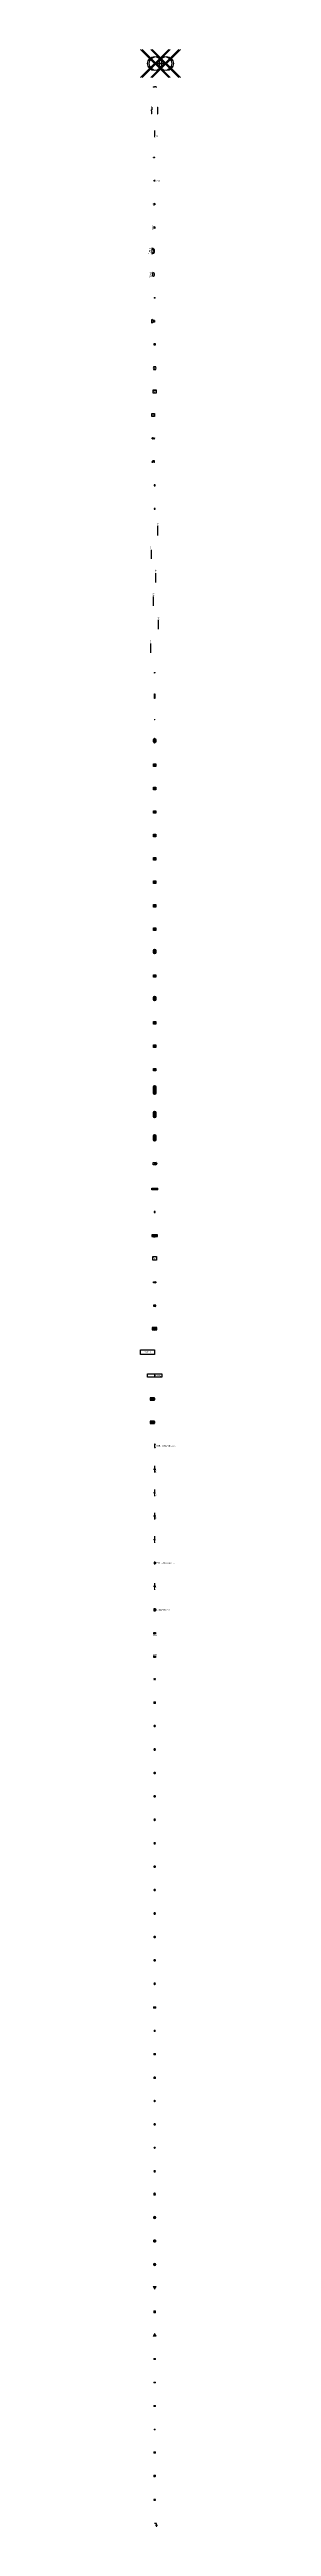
# Model space of a CAD drawing. Header units: metres. Extents: x -3 to 16, y 4 to 533.
# Drawn here: x -3 to 6, y 4 to 533 of the extents above; entities that cross this region are included whole.
import ezdxf
from ezdxf.enums import TextEntityAlignment as Align

# ---------------------------------------------------------------- set-up
doc = ezdxf.new("R2010")
doc.units = ezdxf.units.M
doc.header["$PDMODE"] = 35
doc.header["$PDSIZE"] = 3
doc.styles.add('NLCS-ISO', font='NLCS-ISO.ttf')
doc.styles.add('NLCS-RVV', font='NLCS-RVV.ttf')
doc.styles.get("Standard").update_dxf_attribs({"font": 'arial.ttf'})

# ---------------------------------------------------------------- blocks, each defined once
blk = doc.blocks.new('SIS-AARDE-SO')
for p, q in [((0.4, 0), (0, 0)), ((0.6, -0.4), (0.2, -0.4)), ((0.55, -0.48), (0.25, -0.48)), ((0.5, -0.55), (0.3, -0.55)), ((0.45, -0.63), (0.35, -0.63)), ((0.4, -0.4), (0.4, 0))]:
    blk.add_line(p, q)
blk = doc.blocks.new('SIS-BORD_1202D')
at = {"true_color": 0xf6f6f6, "extrusion": (0, 0, -1)}
h = blk.add_hatch(color=7, dxfattribs=at)
h.paths.add_polyline_path([(-150, 137), (-150, 12, 0.4142136), (-138, 0), (137, 0, 0.4142136), (150, 12), (150, 137, 0.4142136), (137, 150), (-138, 150, 0.4142136)])
h.paths.add_polyline_path([(-138, 145), (137, 145, -0.4142136), (145, 137), (145, 12, -0.4142136), (137, 5), (-138, 5, -0.4142136), (-145, 12), (-145, 137, -0.4142136)], flags=16)
at = {"true_color": 0x1e1e1d, "extrusion": (0, 0, -1)}
h = blk.add_hatch(color=250, dxfattribs=at)
h.paths.add_polyline_path([(-145, 137), (-145, 12, 0.4142136), (-138, 5), (137, 5, 0.4142136), (145, 12), (145, 137, 0.4142136), (137, 145), (-138, 145, 0.4142136)])
h.paths.add_polyline_path([(-138, 10, -0.4142136), (-140, 12), (-140, 137, -0.4142136), (-138, 140), (137, 140, -0.4142136), (140, 137), (140, 12, -0.4142136), (137, 10)], flags=16)
at = {"true_color": 0xf6f6f6, "extrusion": (0, 0, -1)}
h = blk.add_hatch(color=7, dxfattribs=at)
h.paths.add_polyline_path([(137, 10, 0.4142136), (140, 12), (140, 137, 0.4142136), (137, 140), (-138, 140, 0.4142136), (-140, 137), (-140, 12, 0.4142136), (-138, 10)])
h.paths.add_polyline_path([(31, 40, -0.6839736), (29, 51), (60, 71), (24, 106), (44, 126), (79, 90), (99, 121, -0.6839736), (110, 119), (126, 31, -0.5227428), (119, 24)], flags=16)
h.paths.add_polyline_path([(-119, 24, -0.5227428), (-126, 31), (-110, 119, -0.6839736), (-99, 121), (-79, 90), (-44, 126), (-24, 106), (-60, 71), (-29, 51, -0.6839736), (-31, 40)], flags=16)
at = {"lineweight": 0, "true_color": 0x1e1e1d}
blk.add_hatch(color=250, dxfattribs=at).paths.add_polyline_path([(-31, 40, 0.6839736), (-29, 51), (-60, 71), (-24, 106), (-44, 126), (-79, 90), (-99, 121, 0.6839736), (-110, 119), (-126, 31, 0.5227428), (-119, 24)])
at = {"lineweight": 0, "true_color": 0x1e1e1d, "extrusion": (0, 0, -1)}
blk.add_hatch(color=250, dxfattribs=at).paths.add_polyline_path([(-31, 40, 0.6839736), (-29, 51), (-60, 71), (-24, 106), (-44, 126), (-79, 90), (-99, 121, 0.6839736), (-110, 119), (-126, 31, 0.5227428), (-119, 24)])
at = {"color": 7, "flags": 128}
blk.add_lwpolyline([(137, 150), (-138, 150, 0.4142136), (-150, 137), (-150, 12, 0.4142136), (-138, 0), (137, 0, 0.4142136), (150, 12), (150, 137, 0.4142136)], format="xyb", close=True, dxfattribs=at)
at = {"color": 250, "lineweight": 0, "true_color": 0x1e1e1d, "flags": 128}
for points in [[(-31, 40, 0.6839736), (-29, 51), (-60, 71), (-24, 106), (-44, 126), (-79, 90), (-99, 121, 0.6839736), (-110, 119), (-126, 31, 0.5227428), (-119, 24)], [(31, 40, -0.6839736), (29, 51), (60, 71), (24, 106), (44, 126), (79, 90), (99, 121, -0.6839736), (110, 119), (126, 31, -0.5227428), (119, 24)]]:
    blk.add_lwpolyline(points, format="xyb", close=True, dxfattribs=at)
blk = doc.blocks.new('SIS-BORD_1202L')
at = {"lineweight": 0, "true_color": 0xf6f6f6}
h = blk.add_hatch(color=7, dxfattribs=at)
h.paths.add_polyline_path([(-150, 275), (-150, 25, 0.4142136), (-125, 0), (125, 0, 0.4142136), (150, 25), (150, 275, 0.4142136), (125, 300), (-125, 300, 0.4142136)])
h.paths.add_polyline_path([(-125, 290), (125, 290, -0.4142136), (140, 275), (140, 25, -0.4142136), (125, 10), (-125, 10, -0.4142136), (-140, 25), (-140, 275, -0.4142136)], flags=16)
at = {"lineweight": 0, "true_color": 0x1e1e1d}
h = blk.add_hatch(color=250, dxfattribs=at)
h.paths.add_polyline_path([(-140, 275), (-140, 25, 0.4142136), (-125, 10), (125, 10, 0.4142136), (140, 25), (140, 275, 0.4142136), (125, 290), (-125, 290, 0.4142136)])
h.paths.add_polyline_path([(-125, 280), (125, 280, -0.4142136), (130, 275), (130, 25, -0.4142136), (125, 20), (-125, 20, -0.4142136), (-130, 25), (-130, 275, -0.4142136)], flags=16)
at = {"true_color": 0xf6f6f6, "extrusion": (0, 0, -1)}
h = blk.add_hatch(color=7, dxfattribs=at)
h.paths.add_polyline_path([(-125, 20), (125, 20, 0.4142136), (130, 25), (130, 275, 0.4142136), (125, 280), (-125, 280, 0.4142136), (-130, 275), (-130, 25, 0.4142136)])
h.paths.add_polyline_path([(-88, 80, -0.6839736), (-92, 102), (-30, 142), (-101, 213), (-63, 251), (8, 180), (48, 242, -0.6839736), (70, 238), (101, 63, -0.5227428), (87, 49)], flags=16)
at = {"lineweight": 0, "true_color": 0x1e1e1d}
blk.add_hatch(color=250, dxfattribs=at).paths.add_polyline_path([(88, 80, 0.6839736), (92, 102), (30, 142), (101, 213), (63, 251), (-8, 180), (-48, 242, 0.6839736), (-70, 238), (-101, 63, 0.5227428), (-87, 49)])
at = {"color": 7, "lineweight": 0, "flags": 128}
blk.add_lwpolyline([(-125, 300), (125, 300, -0.4142136), (150, 275), (150, 25, -0.4142136), (125, 0), (-125, 0, -0.4142136), (-150, 25), (-150, 275, -0.4142136)], format="xyb", close=True, dxfattribs=at)
at = {"color": 250, "lineweight": 0, "true_color": 0x1e1e1d, "flags": 128}
blk.add_lwpolyline([(88, 80, 0.6839736), (92, 102), (30, 142), (101, 213), (63, 251), (-8, 180), (-48, 242, 0.6839736), (-70, 238), (-101, 63, 0.5227428), (-87, 49)], format="xyb", close=True, dxfattribs=at)
blk = doc.blocks.new('SIS-BORD_1202R')
at = {"lineweight": 0, "true_color": 0xf6f6f6, "extrusion": (0, 0, -1)}
h = blk.add_hatch(color=7, dxfattribs=at)
h.paths.add_polyline_path([(-150, 275), (-150, 25, 0.4142136), (-125, 0), (125, 0, 0.4142136), (150, 25), (150, 275, 0.4142136), (125, 300), (-125, 300, 0.4142136)])
h.paths.add_polyline_path([(-125, 290), (125, 290, -0.4142136), (140, 275), (140, 25, -0.4142136), (125, 10), (-125, 10, -0.4142136), (-140, 25), (-140, 275, -0.4142136)], flags=16)
at = {"lineweight": 0, "true_color": 0x1e1e1d, "extrusion": (0, 0, -1)}
h = blk.add_hatch(color=250, dxfattribs=at)
h.paths.add_polyline_path([(-140, 275), (-140, 25, 0.4142136), (-125, 10), (125, 10, 0.4142136), (140, 25), (140, 275, 0.4142136), (125, 290), (-125, 290, 0.4142136)])
h.paths.add_polyline_path([(-125, 280), (125, 280, -0.4142136), (130, 275), (130, 25, -0.4142136), (125, 20), (-125, 20, -0.4142136), (-130, 25), (-130, 275, -0.4142136)], flags=16)
at = {"true_color": 0xf6f6f6, "extrusion": (0, 0, -1)}
h = blk.add_hatch(color=7, dxfattribs=at)
h.paths.add_polyline_path([(-130, 275), (-130, 25, 0.4142136), (-125, 20), (125, 20, 0.4142136), (130, 25), (130, 275, 0.4142136), (125, 280), (-125, 280, 0.4142136)])
h.paths.add_polyline_path([(-70, 238, -0.6839736), (-48, 242), (-8, 180), (63, 251), (101, 213), (30, 142), (92, 102, -0.6839736), (88, 80), (-87, 49, -0.5227428), (-101, 63)], flags=16)
at = {"lineweight": 0, "true_color": 0x1e1e1d}
blk.add_hatch(color=250, dxfattribs=at).paths.add_polyline_path([(70, 238, 0.6839736), (48, 242), (8, 180), (-63, 251), (-101, 213), (-30, 142), (-92, 102, 0.6839736), (-88, 80), (87, 49, 0.5227428), (101, 63)])
at = {"color": 7, "lineweight": 0, "flags": 128}
blk.add_lwpolyline([(-125, 300), (125, 300, -0.4142136), (150, 275), (150, 25, -0.4142136), (125, 0), (-125, 0, -0.4142136), (-150, 25), (-150, 275, -0.4142136)], format="xyb", close=True, dxfattribs=at)
at = {"color": 250, "lineweight": 0, "true_color": 0x1e1e1d, "flags": 128}
blk.add_lwpolyline([(70, 238, 0.6839736), (48, 242), (8, 180), (-63, 251), (-101, 213), (-30, 142), (-92, 102, 0.6839736), (-88, 80), (87, 49, 0.5227428), (101, 63)], format="xyb", close=True, dxfattribs=at)
blk = doc.blocks.new('SIS-BORD_1203')
at = {"lineweight": 0, "true_color": 0x1e1e1d, "extrusion": (0, 0, -1)}
h = blk.add_hatch(color=250, dxfattribs=at)
h.paths.add_polyline_path([(-125, 120), (-125, 25, 0.4142136), (-100, 0), (100, 0, 0.4142136), (125, 25), (125, 120, 0.4142136), (100, 145), (-100, 145, 0.4142136)])
h.paths.add_polyline_path([(117, 120), (117, 25, -0.4142136), (100, 8), (-100, 8, -0.4142136), (-118, 25), (-118, 120, -0.4142136), (-100, 138), (100, 138, -0.4142136)], flags=16)
at = {"lineweight": 0, "true_color": 0xfad201, "extrusion": (0, 0, -1)}
blk.add_hatch(color=40, dxfattribs=at).paths.add_polyline_path([(100, 138), (-100, 138, 0.4142136), (-118, 120), (-118, 25, 0.4142136), (-100, 8), (100, 8, 0.4142136), (117, 25), (117, 120, 0.4142136)])
at = {"color": 40, "lineweight": 0, "true_color": 0xfad201, "flags": 128}
blk.add_lwpolyline([(-100, 138), (100, 138, -0.4142136), (117, 120), (117, 25, -0.4142136), (100, 8), (-100, 8, -0.4142136), (-118, 25), (-118, 120, -0.4142136)], format="xyb", close=True, dxfattribs=at)
at = {"color": 250, "lineweight": 0, "true_color": 0x1e1e1d, "style": 'NLCS-RVV'}
blk.add_text('00000', height=40, dxfattribs=at).set_placement((-5, 72), align=Align.MIDDLE_CENTER)
blk = doc.blocks.new('SIS-BORD_1210')
at = {"lineweight": 0, "true_color": 0x063971, "extrusion": (0, 0, -1)}
blk.add_hatch(color=156, dxfattribs=at).paths.add_polyline_path([(-150, 175), (-150, 25, 0.4142136), (-125, 0), (125, 0, 0.4142136), (150, 25), (150, 175, 0.4142136), (125, 200), (-125, 200, 0.4142136)])
at = {"color": 156, "lineweight": 0, "true_color": 0x063971, "flags": 128}
blk.add_lwpolyline([(150, 175), (150, 25, -0.4142136), (125, 0), (-125, 0, -0.4142136), (-150, 25), (-150, 175, -0.4142136), (-125, 200), (125, 200, -0.4142136)], format="xyb", close=True, dxfattribs=at)
at = {"color": 7, "lineweight": 0, "true_color": 0xf6f6f6, "style": 'NLCS-RVV'}
blk.add_text('000', height=85, dxfattribs=at).set_placement((-5, 100), align=Align.MIDDLE_CENTER)
blk = doc.blocks.new('SIS-BORD_1211')
at = {"lineweight": 0, "true_color": 0xcc0605, "extrusion": (0, 0, -1)}
blk.add_hatch(color=12, dxfattribs=at).paths.add_polyline_path([(-150, 175), (-150, 25, 0.4142136), (-125, 0), (125, 0, 0.4142136), (150, 25), (150, 175, 0.4142136), (125, 200), (-125, 200, 0.4142136)])
at = {"color": 12, "lineweight": 0, "true_color": 0xcc0605, "flags": 128}
blk.add_lwpolyline([(150, 175), (150, 25, -0.4142136), (125, 0), (-125, 0, -0.4142136), (-150, 25), (-150, 175, -0.4142136), (-125, 200), (125, 200, -0.4142136)], format="xyb", close=True, dxfattribs=at)
at = {"color": 7, "lineweight": 0, "true_color": 0xf6f6f6, "style": 'NLCS-RVV'}
blk.add_text('000', height=85, dxfattribs=at).set_placement((-5, 100), align=Align.MIDDLE_CENTER)
blk = doc.blocks.new('SIS-BORD_1212')
at = {"lineweight": 0, "true_color": 0x069d0d, "extrusion": (0, 0, -1)}
blk.add_hatch(color=94, dxfattribs=at).paths.add_polyline_path([(-150, 175), (-150, 25, 0.4142136), (-125, 0), (125, 0, 0.4142136), (150, 25), (150, 175, 0.4142136), (125, 200), (-125, 200, 0.4142136)])
at = {"color": 94, "lineweight": 0, "true_color": 0x069d0d, "flags": 128}
blk.add_lwpolyline([(150, 175), (150, 25, -0.4142136), (125, 0), (-125, 0, -0.4142136), (-150, 25), (-150, 175, -0.4142136), (-125, 200), (125, 200, -0.4142136)], format="xyb", close=True, dxfattribs=at)
at = {"color": 7, "lineweight": 0, "true_color": 0xf6f6f6, "style": 'NLCS-RVV'}
blk.add_text('000', height=85, dxfattribs=at).set_placement((-5, 100), align=Align.MIDDLE_CENTER)
blk = doc.blocks.new('SIS-BORD_401')
at = {"lineweight": 0, "true_color": 0x069d0d}
h = blk.add_hatch(color=94, dxfattribs=at)
h.paths.add_polyline_path([(17, 575, 0.5766488), (-17, 575), (-333, 30, 0.5777012), (-316, 0), (316, 0, 0.5777012), (333, 30)])
h.paths.add_polyline_path([(-10, 571, -0.5766488), (10, 571), (325, 26, -0.5777012), (316, 9), (-316, 9, -0.5777012), (-325, 26)], flags=17)
at = {"lineweight": 0, "true_color": 0x1e1e1d}
h = blk.add_hatch(color=250, dxfattribs=at)
h.paths.add_polyline_path([(-325, 26, 0.5777012), (-316, 9), (316, 9, 0.5777012), (325, 26), (10, 571, 0.5766488), (-10, 571)])
h.paths.add_polyline_path([(-310, 23), (0, 559), (310, 23)])
at = {"color": 94, "lineweight": 0, "true_color": 0x069d0d, "flags": 128}
blk.add_lwpolyline([(0, 559), (310, 23), (-310, 23)], close=True, dxfattribs=at)
at = {"color": 94, "lineweight": 0, "true_color": 0x069d0d}
blk.add_solid([(0, 559), (310, 23), (-310, 23)], dxfattribs=at)
blk = doc.blocks.new('SIS-BORD_402')
at = {"lineweight": 0, "true_color": 0xf6f6f6, "extrusion": (0, 0, -1)}
h = blk.add_hatch(color=7, dxfattribs=at)
h.paths.add_polyline_path([(175, 400), (-175, 400, 0.4142136), (-200, 375), (-200, 25, 0.4142136), (-175, 0), (175, 0, 0.4142136), (200, 25), (200, 375, 0.4142136)])
h.paths.add_polyline_path([(190, 375), (190, 25, -0.4142136), (175, 10), (-175, 10, -0.4142136), (-190, 25), (-190, 375, -0.4142136), (-175, 390), (175, 390, -0.4142136)], flags=16)
at = {"lineweight": 0, "true_color": 0x1e1e1d, "extrusion": (0, 0, -1)}
h = blk.add_hatch(color=250, dxfattribs=at)
h.paths.add_polyline_path([(175, 390), (-175, 390, 0.4142136), (-190, 375), (-190, 25, 0.4142136), (-175, 10), (175, 10, 0.4142136), (190, 25), (190, 375, 0.4142136)])
edge = h.paths.add_edge_path(flags=16)
edge.add_ellipse((175, 25), major_axis=(0, -5), ratio=0.999479, start_angle=0, end_angle=90, ccw=False)
edge.add_line((175, 20), (-175, 20))
edge.add_ellipse((-175, 25), major_axis=(0, -5), ratio=0.999479, start_angle=270, end_angle=360, ccw=False)
edge.add_line((-180, 25), (-180, 375))
edge.add_ellipse((-175, 375), major_axis=(0, 5), ratio=0.999479, start_angle=0, end_angle=90, ccw=False)
edge.add_line((-175, 380), (175, 380))
edge.add_ellipse((175, 375), major_axis=(0, 5), ratio=0.999479, start_angle=270, end_angle=360, ccw=False)
edge.add_line((180, 375), (180, 25))
at = {"lineweight": 0, "true_color": 0xf6f6f6, "extrusion": (0, 0, -1)}
blk.add_hatch(color=7, dxfattribs=at).paths.add_polyline_path([(175, 380), (-175, 380, 0.4142136), (-180, 375), (-180, 25, 0.4142136), (-175, 20), (175, 20, 0.4142136), (180, 25), (180, 375, 0.4142136)])
at = {"color": 7, "lineweight": 0, "flags": 128}
blk.add_lwpolyline([(175, 400), (-175, 400, 0.4142136), (-200, 375), (-200, 25, 0.4142136), (-175, 0), (175, 0, 0.4142136), (200, 25), (200, 375, 0.4142136)], format="xyb", close=True, dxfattribs=at)
at = {"color": 7, "lineweight": 0, "true_color": 0xf6f6f6, "flags": 128}
blk.add_lwpolyline([(-175, 380), (175, 380, -0.4142136), (180, 375), (180, 25, -0.4142136), (175, 20), (-175, 20, -0.4142136), (-180, 25), (-180, 375, -0.4142136)], format="xyb", close=True, dxfattribs=at)
at = {"color": 250, "lineweight": 0, "true_color": 0x1e1e1d, "style": 'NLCS-ISO'}
for s, height, p in [('2.', 200, (-56, 200)), ('5', 125, (66, 239))]:
    blk.add_text(s, height=height, dxfattribs=at).set_placement(p, align=Align.MIDDLE_CENTER)
blk = doc.blocks.new('SIS-BORD_403')
at = {"lineweight": 0, "true_color": 0xfad201, "extrusion": (0, 0, -1)}
h = blk.add_hatch(color=40, dxfattribs=at)
h.paths.add_polyline_path([(-17, 10, 0.5766488), (17, 10), (333, 555, 0.5777012), (316, 585), (-316, 585, 0.5777012), (-333, 555)])
h.paths.add_polyline_path([(10, 14, -0.5766488), (-10, 14), (-325, 560, -0.5777012), (-316, 576), (316, 576, -0.5777012), (325, 560)], flags=17)
at = {"lineweight": 0, "true_color": 0x1e1e1d, "extrusion": (0, 0, -1)}
h = blk.add_hatch(color=250, dxfattribs=at)
h.paths.add_polyline_path([(325, 560, 0.5777012), (316, 576), (-316, 576, 0.5777012), (-325, 560), (-10, 14, 0.5766488), (10, 14)])
h.paths.add_polyline_path([(0, 26), (-310, 562), (310, 562)])
at = {"color": 40, "lineweight": 0, "true_color": 0xfad201, "flags": 128}
blk.add_lwpolyline([(0, 26), (310, 562), (-310, 562)], close=True, dxfattribs=at)
at = {"color": 40, "lineweight": 0, "true_color": 0xfad201, "extrusion": (0, 0, -1)}
blk.add_solid([(0, 26), (-310, 562), (310, 562)], dxfattribs=at)
at = {"color": 250, "lineweight": 0, "true_color": 0x1e1e1d, "style": 'NLCS-ISO'}
for s, height, p in [('2.', 200, (-56, 414)), ('5', 125, (66, 453))]:
    blk.add_text(s, height=height, dxfattribs=at).set_placement(p, align=Align.MIDDLE_CENTER)
blk = doc.blocks.new('SIS-BORD_501')
at = {"lineweight": 0, "true_color": 0x1e1e1d, "extrusion": (0, 0, -1)}
h = blk.add_hatch(color=250, dxfattribs=at)
h.paths.add_polyline_path([(220, 600), (-220, 600, 0.4142136), (-250, 570), (-250, 30, 0.4142136), (-220, 0), (220, 0, 0.4142136), (250, 30), (250, 570, 0.4142136)])
h.paths.add_polyline_path([(-225, 245), (-225, 355, -1), (225, 355), (225, 245, -1)], flags=16)
at = {"lineweight": 0, "true_color": 0xfad201, "extrusion": (0, 0, -1)}
blk.add_hatch(color=40, dxfattribs=at).paths.add_polyline_path([(225, 245), (225, 355, 1), (-225, 355), (-225, 245, 1)])
at = {"color": 40, "lineweight": 0, "true_color": 0xfad201, "flags": 128}
blk.add_lwpolyline([(-225, 245), (-225, 355, -1), (225, 355), (225, 245, -1)], format="xyb", close=True, dxfattribs=at)
at = {"color": 250, "lineweight": 0, "true_color": 0x1e1e1d, "style": 'NLCS-ISO'}
blk.add_text('L', height=350, dxfattribs=at).set_placement((-8, 300), align=Align.MIDDLE_CENTER)
blk = doc.blocks.new('SIS-BORD_502')
at = {"lineweight": 0, "true_color": 0x1e1e1d, "extrusion": (0, 0, -1)}
h = blk.add_hatch(color=250, dxfattribs=at)
h.paths.add_polyline_path([(220, 600), (-220, 600, 0.4142136), (-250, 570), (-250, 30, 0.4142136), (-220, 0), (220, 0, 0.4142136), (250, 30), (250, 570, 0.4142136)])
h.paths.add_polyline_path([(-100, 30), (-225, 155), (-225, 445), (-100, 570), (100, 570), (225, 445), (225, 155), (100, 30)], flags=16)
at = {"lineweight": 0, "true_color": 0xfad201, "extrusion": (0, 0, -1)}
blk.add_hatch(color=40, dxfattribs=at).paths.add_polyline_path([(-100, 30), (-225, 155), (-225, 445), (-100, 570), (100, 570), (225, 445), (225, 155), (100, 30)], flags=0)
at = {"color": 40, "lineweight": 0, "true_color": 0xfad201, "flags": 128}
blk.add_lwpolyline([(-225, 155), (-225, 445), (-100, 570), (100, 570), (225, 445), (225, 155), (100, 30), (-100, 30)], close=True, dxfattribs=at)
at = {"color": 250, "lineweight": 0, "ltscale": 1.25, "true_color": 0x1e1e1d, "style": 'NLCS-ISO'}
for s, height, p in [('2.', 250, (-69, 300)), ('5', 156, (83, 349))]:
    blk.add_text(s, height=height, dxfattribs=at).set_placement(p, align=Align.MIDDLE_CENTER)
blk = doc.blocks.new('SIS-BORD_503')
at = {"lineweight": 0, "true_color": 0x1e1e1d, "extrusion": (0, 0, -1)}
h = blk.add_hatch(color=250, dxfattribs=at)
h.paths.add_polyline_path([(220, 600), (-220, 600, 0.4142136), (-250, 570), (-250, 30, 0.4142136), (-220, 0), (220, 0, 0.4142136), (250, 30), (250, 570, 0.4142136)])
h.paths.add_polyline_path([(-225, 245), (-225, 355, -1), (225, 355), (225, 245, -1)], flags=16)
at = {"lineweight": 0, "true_color": 0xfad201, "extrusion": (0, 0, -1)}
blk.add_hatch(color=40, dxfattribs=at).paths.add_polyline_path([(225, 245), (225, 355, 1), (-225, 355), (-225, 245, 1)])
at = {"color": 40, "lineweight": 0, "true_color": 0xfad201, "flags": 128}
blk.add_lwpolyline([(-225, 245), (-225, 355, -1), (225, 355), (225, 245, -1)], format="xyb", close=True, dxfattribs=at)
at = {"color": 250, "lineweight": 0, "true_color": 0x1e1e1d, "style": 'NLCS-ISO'}
blk.add_text('A', height=350, dxfattribs=at).set_placement((0, 300), align=Align.MIDDLE_CENTER)
blk = doc.blocks.new('SIS-BORD_504')
at = {"lineweight": 0, "true_color": 0x1e1e1d, "extrusion": (0, 0, -1)}
h = blk.add_hatch(color=250, dxfattribs=at)
h.paths.add_polyline_path([(220, 600), (-220, 600, 0.4142136), (-250, 570), (-250, 30, 0.4142136), (-220, 0), (220, 0, 0.4142136), (250, 30), (250, 570, 0.4142136)])
h.paths.add_polyline_path([(-225, 245), (-225, 355, -1), (225, 355), (225, 245, -1)], flags=16)
at = {"lineweight": 0, "true_color": 0xf6f6f6, "extrusion": (0, 0, -1)}
h = blk.add_hatch(color=7, dxfattribs=at)
h.paths.add_polyline_path([(225, 355, 1), (-225, 355), (-225, 245, 1), (225, 245)])
h.paths.add_polyline_path([(200, 245, -1), (-200, 245), (-200, 355, -1), (200, 355)], flags=16)
at = {"lineweight": 0, "true_color": 0x069d0d, "extrusion": (0, 0, -1)}
blk.add_hatch(color=94, dxfattribs=at).paths.add_polyline_path([(200, 355, 1), (-200, 355), (-200, 245, 1), (200, 245)])
at = {"color": 94, "lineweight": 0, "true_color": 0x069d0d, "flags": 128}
blk.add_lwpolyline([(-200, 355, -1), (200, 355), (200, 245, -1), (-200, 245)], format="xyb", close=True, dxfattribs=at)
at = {"color": 7, "lineweight": 0, "true_color": 0xf6f6f6, "style": 'NLCS-ISO'}
blk.add_text('E', height=350, dxfattribs=at).set_placement((-18, 300), align=Align.MIDDLE_CENTER)
blk = doc.blocks.new('SIS-BORD_602')
at = {"lineweight": 0, "true_color": 0xfad201, "extrusion": (0, 0, -1)}
h = blk.add_hatch(color=40, dxfattribs=at)
h.paths.add_polyline_path([(-14, 374), (-184, 204, 0.4142136), (-184, 176), (-14, 6, 0.4142136), (14, 6), (184, 176, 0.4142136), (184, 204), (14, 374, 0.4142136)])
edge = h.paths.add_edge_path(flags=16)
edge.add_line((11, 363), (173, 200))
edge.add_ellipse((163, 190), major_axis=(0, 15), ratio=0.999479, start_angle=225.01493, end_angle=315.01493, ccw=False)
edge.add_line((173, 179), (11, 16))
edge.add_ellipse((0, 27), major_axis=(0, 15), ratio=0.999479, start_angle=135.01493, end_angle=225.01493, ccw=False)
edge.add_line((-11, 16), (-173, 179))
edge.add_ellipse((-163, 190), major_axis=(0, -15), ratio=0.999479, start_angle=225.01493, end_angle=315.01493, ccw=False)
edge.add_line((-173, 200), (-11, 363))
edge.add_ellipse((0, 352), major_axis=(0, 15), ratio=0.999479, start_angle=-45.01493, end_angle=44.98507, ccw=False)
at = {"lineweight": 0, "true_color": 0x1e1e1d, "extrusion": (0, 0, -1)}
h = blk.add_hatch(color=250, dxfattribs=at)
h.paths.add_polyline_path([(-11, 363), (-173, 200, 0.4142136), (-173, 179), (-11, 16, 0.4142136), (11, 16), (173, 179, 0.4142136), (173, 200), (11, 363, 0.4142136)])
edge = h.paths.add_edge_path(flags=16)
edge.add_line((-4, 24), (-166, 186))
edge.add_ellipse((-163, 190), major_axis=(0, -5), ratio=0.999479, start_angle=224.98507, end_angle=314.98507, ccw=False)
edge.add_line((-166, 193), (-4, 356))
edge.add_ellipse((0, 352), major_axis=(0, -5), ratio=0.999479, start_angle=135.01493, end_angle=225.01493, ccw=False)
edge.add_line((4, 356), (166, 193))
edge.add_ellipse((163, 190), major_axis=(0, 5), ratio=0.999479, start_angle=224.98507, end_angle=314.98507, ccw=False)
edge.add_line((166, 186), (4, 24))
edge.add_ellipse((0, 27), major_axis=(0, 5), ratio=0.999479, start_angle=135.01493, end_angle=225.01493, ccw=False)
at = {"lineweight": 0, "true_color": 0xfad201, "extrusion": (0, 0, -1)}
blk.add_hatch(color=40, dxfattribs=at).paths.add_polyline_path([(-4, 356), (-166, 193, 0.4142136), (-166, 186), (-4, 24, 0.4142136), (4, 24), (166, 186, 0.4142136), (166, 193), (4, 356, 0.4142136)])
at = {"color": 40, "lineweight": 0, "true_color": 0xfad201, "flags": 128}
blk.add_lwpolyline([(4, 356), (166, 193, -0.4142136), (166, 186), (4, 24, -0.4142136), (-4, 24), (-166, 186, -0.4142136), (-166, 193), (-4, 356, -0.4142136)], format="xyb", close=True, dxfattribs=at)
at = {"color": 250, "lineweight": 0, "true_color": 0x1e1e1d}
blk.add_text('ZUB', height=100, dxfattribs=at).set_placement((0, 190), align=Align.MIDDLE_CENTER)
blk = doc.blocks.new('SIS-BORD_603')
at = {"lineweight": 0, "true_color": 0xfad201, "extrusion": (0, 0, -1)}
h = blk.add_hatch(color=40, dxfattribs=at)
h.paths.add_polyline_path([(-14, 374), (-184, 204, 0.4142136), (-184, 176), (-14, 6, 0.4142136), (14, 6), (184, 176, 0.4142136), (184, 204), (14, 374, 0.4142136)])
edge = h.paths.add_edge_path(flags=16)
edge.add_line((11, 363), (173, 200))
edge.add_ellipse((163, 190), major_axis=(0, 15), ratio=0.999479, start_angle=225.01493, end_angle=315.01493, ccw=False)
edge.add_line((173, 179), (11, 16))
edge.add_ellipse((0, 27), major_axis=(0, 15), ratio=0.999479, start_angle=135.01493, end_angle=225.01493, ccw=False)
edge.add_line((-11, 16), (-173, 179))
edge.add_ellipse((-163, 190), major_axis=(0, -15), ratio=0.999479, start_angle=225.01493, end_angle=315.01493, ccw=False)
edge.add_line((-173, 200), (-11, 363))
edge.add_ellipse((0, 352), major_axis=(0, 15), ratio=0.999479, start_angle=-45.01493, end_angle=44.98507, ccw=False)
at = {"lineweight": 0, "true_color": 0x1e1e1d, "extrusion": (0, 0, -1)}
h = blk.add_hatch(color=250, dxfattribs=at)
edge = h.paths.add_edge_path()
edge.add_line((-11, 363), (-173, 200))
edge.add_ellipse((-163, 190), major_axis=(0, -15), ratio=0.999479, start_angle=225.01493, end_angle=315.01493)
edge.add_line((-173, 179), (-11, 16))
edge.add_ellipse((0, 27), major_axis=(0, 15), ratio=0.999479, start_angle=135.01493, end_angle=225.01493)
edge.add_line((11, 16), (173, 179))
edge.add_ellipse((163, 190), major_axis=(0, 15), ratio=0.999479, start_angle=225.01493, end_angle=315.01493)
edge.add_line((173, 200), (11, 363))
edge.add_ellipse((0, 352), major_axis=(0, 15), ratio=0.999479, start_angle=314.98507, end_angle=404.98507)
edge = h.paths.add_edge_path(flags=16)
edge.add_ellipse((0, 352), major_axis=(0, -5), ratio=0.999479, start_angle=135.01493, end_angle=225.01493, ccw=False)
edge.add_line((4, 356), (166, 193))
edge.add_ellipse((163, 190), major_axis=(0, 5), ratio=0.999479, start_angle=224.98507, end_angle=314.98507, ccw=False)
edge.add_line((166, 186), (90, 110))
edge.add_line((90, 110), (-80, 280))
edge.add_line((-80, 280), (-4, 356))
edge = h.paths.add_edge_path(flags=16)
edge.add_ellipse((0, 27), major_axis=(0, 5), ratio=0.999479, start_angle=135.01493, end_angle=225.01493, ccw=False)
edge.add_line((-4, 24), (-166, 186))
edge.add_ellipse((-163, 190), major_axis=(0, -5), ratio=0.999479, start_angle=224.98507, end_angle=314.98507, ccw=False)
edge.add_line((-166, 193), (-90, 269))
edge.add_line((-90, 269), (80, 100))
edge.add_line((80, 100), (4, 24))
at = {"lineweight": 0, "true_color": 0xfad201, "extrusion": (0, 0, -1)}
h = blk.add_hatch(color=40, dxfattribs=at)
edge = h.paths.add_edge_path()
edge.add_ellipse((163, 190), major_axis=(0, 5), ratio=0.999479, start_angle=224.98507, end_angle=314.98507)
edge.add_line((166, 193), (4, 356))
edge.add_ellipse((0, 352), major_axis=(0, -5), ratio=0.999479, start_angle=135.01493, end_angle=225.01493)
edge.add_line((-4, 356), (-80, 280))
edge.add_line((-80, 280), (90, 110))
edge.add_line((90, 110), (166, 186))
h = blk.add_hatch(color=40, dxfattribs=at)
edge = h.paths.add_edge_path()
edge.add_ellipse((-163, 190), major_axis=(0, -5), ratio=0.999479, start_angle=224.98507, end_angle=314.98507)
edge.add_line((-166, 186), (-4, 24))
edge.add_ellipse((0, 27), major_axis=(0, 5), ratio=0.999479, start_angle=135.01493, end_angle=225.01493)
edge.add_line((4, 24), (80, 100))
edge.add_line((80, 100), (-90, 269))
edge.add_line((-90, 269), (-166, 193))
at = {"color": 40, "lineweight": 0, "true_color": 0xfad201}
for points, weights in [([(-166, 186), (-170, 190), (-166, 193), (-85, 275), (-4, 356), (0, 359), (4, 356), (42, 318), (80, 280), (-5, 195), (-90, 110), (-128, 148), (-166, 186)], [1, 0.707108375073, 1, 1, 1, 0.707108040607, 1, 1, 1, 1, 1, 1, 1]), ([(166, 193), (170, 190), (166, 186), (85, 105), (4, 24), (0, 20), (-4, 24), (-42, 62), (-80, 100), (5, 184), (90, 269), (128, 231), (166, 193)], [1, 0.707105518436, 1, 1, 1, 0.707110942514, 1, 1, 1, 1, 1, 1, 1])]:
    blk.add_rational_spline(points, weights, degree=2, knots=[0, 0, 0, 0.25, 0.25, 0.5, 0.5, 0.75, 0.75, 0.8333333, 0.8333333, 0.9166667, 0.9166667, 1, 1, 1], dxfattribs=at)
at = {"color": 250, "lineweight": 0, "true_color": 0x1e1e1d}
blk.add_text('ZUB', height=100, dxfattribs=at).set_placement((-7, 190), align=Align.MIDDLE_CENTER)
blk = doc.blocks.new('SIS-BORD_606')
at = {"lineweight": 0, "true_color": 0xfad201, "extrusion": (0, 0, -1)}
h = blk.add_hatch(color=40, dxfattribs=at)
h.paths.add_polyline_path([(-14, 374), (-184, 204, 0.4142136), (-184, 176), (-14, 6, 0.4142136), (14, 6), (184, 176, 0.4142136), (184, 204), (14, 374, 0.4142136)])
edge = h.paths.add_edge_path(flags=16)
edge.add_line((11, 363), (173, 200))
edge.add_ellipse((163, 190), major_axis=(0, 15), ratio=0.999479, start_angle=225.01493, end_angle=315.01493, ccw=False)
edge.add_line((173, 179), (11, 16))
edge.add_ellipse((0, 27), major_axis=(0, 15), ratio=0.999479, start_angle=135.01493, end_angle=225.01493, ccw=False)
edge.add_line((-11, 16), (-173, 179))
edge.add_ellipse((-163, 190), major_axis=(0, -15), ratio=0.999479, start_angle=225.01493, end_angle=315.01493, ccw=False)
edge.add_line((-173, 200), (-11, 363))
edge.add_ellipse((0, 352), major_axis=(0, 15), ratio=0.999479, start_angle=-45.01493, end_angle=44.98507, ccw=False)
at = {"lineweight": 0, "true_color": 0x1e1e1d, "extrusion": (0, 0, -1)}
h = blk.add_hatch(color=250, dxfattribs=at)
h.paths.add_polyline_path([(-11, 363), (-173, 200, 0.4142136), (-173, 179), (-11, 16, 0.4142136), (11, 16), (173, 179, 0.4142136), (173, 200), (11, 363, 0.4142136)])
edge = h.paths.add_edge_path(flags=16)
edge.add_line((-4, 24), (-166, 186))
edge.add_ellipse((-163, 190), major_axis=(0, -5), ratio=0.999479, start_angle=224.98507, end_angle=314.98507, ccw=False)
edge.add_line((-166, 193), (-4, 356))
edge.add_ellipse((0, 352), major_axis=(0, -5), ratio=0.999479, start_angle=135.01493, end_angle=225.01493, ccw=False)
edge.add_line((4, 356), (166, 193))
edge.add_ellipse((163, 190), major_axis=(0, 5), ratio=0.999479, start_angle=224.98507, end_angle=314.98507, ccw=False)
edge.add_line((166, 186), (4, 24))
edge.add_ellipse((0, 27), major_axis=(0, 5), ratio=0.999479, start_angle=135.01493, end_angle=225.01493, ccw=False)
at = {"lineweight": 0, "true_color": 0xfad201, "extrusion": (0, 0, -1)}
blk.add_hatch(color=40, dxfattribs=at).paths.add_polyline_path([(-4, 356), (-166, 193, 0.4142136), (-166, 186), (-4, 24, 0.4142136), (4, 24), (166, 186, 0.4142136), (166, 193), (4, 356, 0.4142136)])
at = {"color": 40, "lineweight": 0, "true_color": 0xfad201, "flags": 128}
blk.add_lwpolyline([(4, 356), (166, 193, -0.4142136), (166, 186), (4, 24, -0.4142136), (-4, 24), (-166, 186, -0.4142136), (-166, 193), (-4, 356, -0.4142136)], format="xyb", close=True, dxfattribs=at)
at = {"color": 250, "lineweight": 0, "true_color": 0x1e1e1d}
blk.add_text('ARI', height=100, dxfattribs=at).set_placement((-5, 190), align=Align.MIDDLE_CENTER)
blk = doc.blocks.new('SIS-BORD_607')
at = {"lineweight": 0, "true_color": 0xfad201, "extrusion": (0, 0, -1)}
h = blk.add_hatch(color=40, dxfattribs=at)
h.paths.add_polyline_path([(-14, 374), (-184, 204, 0.4142136), (-184, 176), (-14, 6, 0.4142136), (14, 6), (184, 176, 0.4142136), (184, 204), (14, 374, 0.4142136)])
edge = h.paths.add_edge_path(flags=16)
edge.add_line((11, 363), (173, 200))
edge.add_ellipse((163, 190), major_axis=(0, 15), ratio=0.999479, start_angle=225.01493, end_angle=315.01493, ccw=False)
edge.add_line((173, 179), (11, 16))
edge.add_ellipse((0, 27), major_axis=(0, 15), ratio=0.999479, start_angle=135.01493, end_angle=225.01493, ccw=False)
edge.add_line((-11, 16), (-173, 179))
edge.add_ellipse((-163, 190), major_axis=(0, -15), ratio=0.999479, start_angle=225.01493, end_angle=315.01493, ccw=False)
edge.add_line((-173, 200), (-11, 363))
edge.add_ellipse((0, 352), major_axis=(0, 15), ratio=0.999479, start_angle=-45.01493, end_angle=44.98507, ccw=False)
at = {"lineweight": 0, "true_color": 0x1e1e1d, "extrusion": (0, 0, -1)}
h = blk.add_hatch(color=250, dxfattribs=at)
edge = h.paths.add_edge_path()
edge.add_line((-11, 363), (-173, 200))
edge.add_ellipse((-163, 190), major_axis=(0, -15), ratio=0.999479, start_angle=225.01493, end_angle=315.01493)
edge.add_line((-173, 179), (-11, 16))
edge.add_ellipse((0, 27), major_axis=(0, 15), ratio=0.999479, start_angle=135.01493, end_angle=225.01493)
edge.add_line((11, 16), (173, 179))
edge.add_ellipse((163, 190), major_axis=(0, 15), ratio=0.999479, start_angle=225.01493, end_angle=315.01493)
edge.add_line((173, 200), (11, 363))
edge.add_ellipse((0, 352), major_axis=(0, 15), ratio=0.999479, start_angle=314.98507, end_angle=404.98507)
edge = h.paths.add_edge_path(flags=16)
edge.add_ellipse((0, 352), major_axis=(0, -5), ratio=0.999479, start_angle=135.01493, end_angle=225.01493, ccw=False)
edge.add_line((4, 356), (166, 193))
edge.add_ellipse((163, 190), major_axis=(0, 5), ratio=0.999479, start_angle=224.98507, end_angle=314.98507, ccw=False)
edge.add_line((166, 186), (90, 110))
edge.add_line((90, 110), (-80, 280))
edge.add_line((-80, 280), (-4, 356))
edge = h.paths.add_edge_path(flags=16)
edge.add_ellipse((0, 27), major_axis=(0, 5), ratio=0.999479, start_angle=135.01493, end_angle=225.01493, ccw=False)
edge.add_line((-4, 24), (-166, 186))
edge.add_ellipse((-163, 190), major_axis=(0, -5), ratio=0.999479, start_angle=224.98507, end_angle=314.98507, ccw=False)
edge.add_line((-166, 193), (-90, 269))
edge.add_line((-90, 269), (80, 100))
edge.add_line((80, 100), (4, 24))
at = {"lineweight": 0, "true_color": 0xfad201, "extrusion": (0, 0, -1)}
h = blk.add_hatch(color=40, dxfattribs=at)
edge = h.paths.add_edge_path()
edge.add_ellipse((163, 190), major_axis=(0, 5), ratio=0.999479, start_angle=224.98507, end_angle=314.98507)
edge.add_line((166, 193), (4, 356))
edge.add_ellipse((0, 352), major_axis=(0, -5), ratio=0.999479, start_angle=135.01493, end_angle=225.01493)
edge.add_line((-4, 356), (-80, 280))
edge.add_line((-80, 280), (90, 110))
edge.add_line((90, 110), (166, 186))
h = blk.add_hatch(color=40, dxfattribs=at)
edge = h.paths.add_edge_path()
edge.add_ellipse((-163, 190), major_axis=(0, -5), ratio=0.999479, start_angle=224.98507, end_angle=314.98507)
edge.add_line((-166, 186), (-4, 24))
edge.add_ellipse((0, 27), major_axis=(0, 5), ratio=0.999479, start_angle=135.01493, end_angle=225.01493)
edge.add_line((4, 24), (80, 100))
edge.add_line((80, 100), (-90, 269))
edge.add_line((-90, 269), (-166, 193))
at = {"color": 40, "lineweight": 0, "true_color": 0xfad201}
for points, weights in [([(-166, 186), (-170, 190), (-166, 193), (-85, 275), (-4, 356), (0, 359), (4, 356), (42, 318), (80, 280), (-5, 195), (-90, 110), (-128, 148), (-166, 186)], [1, 0.707108375073, 1, 1, 1, 0.707108040607, 1, 1, 1, 1, 1, 1, 1]), ([(166, 193), (170, 190), (166, 186), (85, 105), (4, 24), (0, 20), (-4, 24), (-42, 62), (-80, 100), (5, 184), (90, 269), (128, 231), (166, 193)], [1, 0.707105518436, 1, 1, 1, 0.707110942514, 1, 1, 1, 1, 1, 1, 1])]:
    blk.add_rational_spline(points, weights, degree=2, knots=[0, 0, 0, 0.25, 0.25, 0.5, 0.5, 0.75, 0.75, 0.8333333, 0.8333333, 0.9166667, 0.9166667, 1, 1, 1], dxfattribs=at)
at = {"color": 250, "lineweight": 0, "true_color": 0x1e1e1d}
blk.add_text('ARI', height=100, dxfattribs=at).set_placement((-5, 190), align=Align.MIDDLE_CENTER)
blk = doc.blocks.new('SIS-BORD_610')
at = {"lineweight": 0, "true_color": 0xf6f6f6, "extrusion": (0, 0, -1)}
h = blk.add_hatch(color=7, dxfattribs=at)
h.paths.add_polyline_path([(-150, 275), (-150, 25, 0.4142136), (-125, 0), (125, 0, 0.4142136), (150, 25), (150, 275, 0.4142136), (125, 300), (-125, 300, 0.4142136)])
h.paths.add_polyline_path([(-125, 290), (125, 290, -0.4142136), (140, 275), (140, 25, -0.4142136), (125, 10), (-125, 10, -0.4142136), (-140, 25), (-140, 275, -0.4142136)], flags=16)
at = {"lineweight": 0, "true_color": 0x1e1e1d, "extrusion": (0, 0, -1)}
h = blk.add_hatch(color=250, dxfattribs=at)
h.paths.add_polyline_path([(-140, 275), (-140, 25, 0.4142136), (-125, 10), (125, 10, 0.4142136), (140, 25), (140, 275, 0.4142136), (125, 290), (-125, 290, 0.4142136)])
h.paths.add_polyline_path([(-125, 280), (125, 280, -0.4142136), (130, 275), (130, 25, -0.4142136), (125, 20), (-125, 20, -0.4142136), (-130, 25), (-130, 275, -0.4142136)], flags=16)
at = {"lineweight": 0, "true_color": 0xf6f6f6, "extrusion": (0, 0, -1)}
h = blk.add_hatch(color=7, dxfattribs=at)
h.paths.add_polyline_path([(-130, 275), (-130, 25, 0.4142136), (-125, 20), (125, 20, 0.4142136), (130, 25), (130, 275, 0.4142136), (125, 280), (-125, 280, 0.4142136)])
edge = h.paths.add_edge_path(flags=16)
edge.add_arc((0, 225), 37.5, 0, 360)
edge = h.paths.add_edge_path(flags=16)
edge.add_arc((0, 75), 37.5, 0, 360)
at = {"lineweight": 0, "true_color": 0x1e1e1d}
h = blk.add_hatch(color=250, dxfattribs=at)
edge = h.paths.add_edge_path(flags=0)
edge.add_arc((0, 225), 37.5, 0, 360)
h = blk.add_hatch(color=250, dxfattribs=at)
edge = h.paths.add_edge_path(flags=0)
edge.add_arc((0, 75), 37.5, 0, 360)
at = {"color": 7, "lineweight": 0, "flags": 128}
blk.add_lwpolyline([(-125, 300), (125, 300, -0.4142136), (150, 275), (150, 25, -0.4142136), (125, 0), (-125, 0, -0.4142136), (-150, 25), (-150, 275, -0.4142136)], format="xyb", close=True, dxfattribs=at)
blk = doc.blocks.new('SIS-BORD_611')
at = {"lineweight": 0, "true_color": 0xf6f6f6, "extrusion": (0, 0, -1)}
h = blk.add_hatch(color=7, dxfattribs=at)
h.paths.add_polyline_path([(-150, 275), (-150, 25, 0.4142136), (-125, 0), (125, 0, 0.4142136), (150, 25), (150, 275, 0.4142136), (125, 300), (-125, 300, 0.4142136)])
h.paths.add_polyline_path([(-125, 290), (125, 290, -0.4142136), (140, 275), (140, 25, -0.4142136), (125, 10), (-125, 10, -0.4142136), (-140, 25), (-140, 275, -0.4142136)], flags=16)
at = {"lineweight": 0, "true_color": 0x1e1e1d, "extrusion": (0, 0, -1)}
h = blk.add_hatch(color=250, dxfattribs=at)
h.paths.add_polyline_path([(-140, 275), (-140, 25, 0.4142136), (-125, 10), (125, 10, 0.4142136), (140, 25), (140, 275, 0.4142136), (125, 290), (-125, 290, 0.4142136)])
h.paths.add_polyline_path([(125, 280, -0.4142136), (130, 275), (130, 31), (-119, 280)], flags=16)
h.paths.add_polyline_path([(-125, 20, -0.4142136), (-130, 25), (-130, 269), (119, 20)], flags=16)
at = {"lineweight": 0, "true_color": 0xf6f6f6, "extrusion": (0, 0, -1)}
h = blk.add_hatch(color=7, dxfattribs=at)
h.paths.add_polyline_path([(130, 275, 0.4142136), (125, 280), (-119, 280), (130, 31)])
edge = h.paths.add_edge_path(flags=16)
edge.add_arc((0, 225), 37.5, 0, 360)
h = blk.add_hatch(color=7, dxfattribs=at)
h.paths.add_polyline_path([(-130, 25, 0.4142136), (-125, 20), (119, 20), (-130, 269)])
edge = h.paths.add_edge_path(flags=16)
edge.add_arc((0, 75), 37.5, 0, 360)
at = {"lineweight": 0, "true_color": 0x1e1e1d}
h = blk.add_hatch(color=250, dxfattribs=at)
edge = h.paths.add_edge_path(flags=0)
edge.add_arc((0, 225), 37.5, 0, 360)
h = blk.add_hatch(color=250, dxfattribs=at)
edge = h.paths.add_edge_path(flags=0)
edge.add_arc((0, 75), 37.5, 0, 360)
at = {"color": 7, "lineweight": 0, "flags": 128}
blk.add_lwpolyline([(125, 300), (-125, 300, 0.4142136), (-150, 275), (-150, 25, 0.4142136), (-125, 0), (125, 0, 0.4142136), (150, 25), (150, 275, 0.4142136)], format="xyb", close=True, dxfattribs=at)
blk = doc.blocks.new('SIS-BORD_702')
at = {"lineweight": 0, "true_color": 0x1e1e1d, "extrusion": (0, 0, -1)}
h = blk.add_hatch(color=250, dxfattribs=at)
h.paths.add_polyline_path([(-150, 275), (-150, 25, 0.4142136), (-125, 0), (125, 0, 0.4142136), (150, 25), (150, 275, 0.4142136), (125, 300), (-125, 300, 0.4142136)])
h.paths.add_polyline_path([(-130, 275, -0.4142136), (-125, 280), (125, 280, -0.4142136), (130, 275), (130, 25, -0.4142136), (125, 20), (-125, 20, -0.4142136), (-130, 25)], flags=16)
at = {"lineweight": 0, "true_color": 0xf6f6f6, "extrusion": (0, 0, -1)}
for points in [[(130, 275, 0.4142136), (125, 280), (-125, 280, 0.4142136), (-130, 275), (-130, 188), (130, 188)], [(-130, 25, 0.4142136), (-125, 20), (125, 20, 0.4142136), (130, 25), (130, 113), (-130, 113)]]:
    blk.add_hatch(color=7, dxfattribs=at).paths.add_polyline_path(points)
at = {"color": 7, "lineweight": 0, "true_color": 0xf6f6f6, "flags": 128}
for points in [[(-130, 275, -0.4142136), (-125, 280), (125, 280, -0.4142136), (130, 275), (130, 188), (-130, 188)], [(130, 25, -0.4142136), (125, 20), (-125, 20, -0.4142136), (-130, 25), (-130, 113), (130, 113)]]:
    blk.add_lwpolyline(points, format="xyb", close=True, dxfattribs=at)
at = {"color": 12, "lineweight": 0, "true_color": 0xcc0605, "flags": 128}
blk.add_lwpolyline([(130, 113), (-130, 113), (-130, 188), (130, 188)], close=True, dxfattribs=at)
at = {"color": 12, "lineweight": 0, "true_color": 0xcc0605}
blk.add_solid([(130, 113), (-130, 113), (130, 188), (-130, 188)], dxfattribs=at)
blk = doc.blocks.new('SIS-BORD_703')
at = {"lineweight": 0, "true_color": 0x1e1e1d, "extrusion": (0, 0, -1)}
h = blk.add_hatch(color=250, dxfattribs=at)
h.paths.add_polyline_path([(-300, 275), (-300, 25, 0.4142136), (-275, 0), (275, 0, 0.4142136), (300, 25), (300, 275, 0.4142136), (275, 300), (-275, 300, 0.4142136)])
h.paths.add_polyline_path([(-280, 275, -0.4142136), (-275, 280), (275, 280, -0.4142136), (280, 275), (280, 25, -0.4142136), (275, 20), (-275, 20, -0.4142136), (-280, 25)], flags=16)
at = {"lineweight": 0, "true_color": 0xf6f6f6, "extrusion": (0, 0, -1)}
for points in [[(280, 275, 0.4142136), (275, 280), (-275, 280, 0.4142136), (-280, 275), (-280, 188), (280, 188)], [(-280, 25, 0.4142136), (-275, 20), (275, 20, 0.4142136), (280, 25), (280, 112), (-280, 112)]]:
    blk.add_hatch(color=7, dxfattribs=at).paths.add_polyline_path(points)
at = {"color": 7, "lineweight": 0, "true_color": 0xf6f6f6, "flags": 128}
for points in [[(-280, 275, -0.4142136), (-275, 280), (275, 280, -0.4142136), (280, 275), (280, 188), (-280, 188)], [(280, 25, -0.4142136), (275, 20), (-275, 20, -0.4142136), (-280, 25), (-280, 112), (280, 112)]]:
    blk.add_lwpolyline(points, format="xyb", close=True, dxfattribs=at)
at = {"color": 12, "lineweight": 0, "true_color": 0xcc0605, "flags": 128}
blk.add_lwpolyline([(280, 112), (-280, 112), (-280, 188), (280, 188)], close=True, dxfattribs=at)
at = {"color": 12, "lineweight": 0, "true_color": 0xcc0605}
blk.add_solid([(280, 112), (-280, 112), (280, 188), (-280, 188)], dxfattribs=at)
blk = doc.blocks.new('SIS-BORD_901_AVENIO')
at = {"lineweight": 0, "true_color": 0xf6f6f6, "extrusion": (0, 0, -1)}
h = blk.add_hatch(color=7, dxfattribs=at)
h.paths.add_polyline_path([(-14, 374), (-184, 204, 0.4142136), (-184, 176), (-14, 6, 0.4142136), (14, 6), (184, 176, 0.4142136), (184, 204), (14, 374, 0.4142136)])
edge = h.paths.add_edge_path(flags=16)
edge.add_line((11, 363), (173, 200))
edge.add_ellipse((163, 190), major_axis=(0, 15), ratio=0.999479, start_angle=225.01493, end_angle=315.01493, ccw=False)
edge.add_line((173, 179), (11, 16))
edge.add_ellipse((0, 27), major_axis=(0, 15), ratio=0.999479, start_angle=135.01493, end_angle=225.01493, ccw=False)
edge.add_line((-11, 16), (-173, 179))
edge.add_ellipse((-163, 190), major_axis=(0, -15), ratio=0.999479, start_angle=225.01493, end_angle=315.01493, ccw=False)
edge.add_line((-173, 200), (-11, 363))
edge.add_ellipse((0, 352), major_axis=(0, 15), ratio=0.999479, start_angle=-45.01493, end_angle=44.98507, ccw=False)
at = {"lineweight": 0, "true_color": 0x1e1e1d, "extrusion": (0, 0, -1)}
h = blk.add_hatch(color=250, dxfattribs=at)
h.paths.add_polyline_path([(-11, 363), (-173, 200, 0.4142136), (-173, 179), (-11, 16, 0.4142136), (11, 16), (173, 179, 0.4142136), (173, 200), (11, 363, 0.4142136)])
edge = h.paths.add_edge_path(flags=16)
edge.add_line((-4, 24), (-166, 186))
edge.add_ellipse((-163, 190), major_axis=(0, -5), ratio=0.999479, start_angle=224.98507, end_angle=314.98507, ccw=False)
edge.add_line((-166, 193), (-4, 356))
edge.add_ellipse((0, 352), major_axis=(0, -5), ratio=0.999479, start_angle=135.01493, end_angle=225.01493, ccw=False)
edge.add_line((4, 356), (166, 193))
edge.add_ellipse((163, 190), major_axis=(0, 5), ratio=0.999479, start_angle=224.98507, end_angle=314.98507, ccw=False)
edge.add_line((166, 186), (4, 24))
edge.add_ellipse((0, 27), major_axis=(0, 5), ratio=0.999479, start_angle=135.01493, end_angle=225.01493, ccw=False)
at = {"lineweight": 0, "true_color": 0xa52019, "extrusion": (0, 0, -1)}
blk.add_hatch(color=24, dxfattribs=at).paths.add_polyline_path([(-4, 356), (-166, 193, 0.4142136), (-166, 186), (-4, 24, 0.4142136), (4, 24), (166, 186, 0.4142136), (166, 193), (4, 356, 0.4142136)])
at = {"color": 7, "lineweight": 0, "flags": 128}
blk.add_lwpolyline([(184, 204), (14, 374, 0.4142136), (-14, 374), (-184, 204, 0.4142136), (-184, 176), (-14, 6, 0.4142136), (14, 6), (184, 176, 0.4142136)], format="xyb", close=True, dxfattribs=at)
at = {"color": 24, "lineweight": 0, "true_color": 0xa52019, "flags": 128}
blk.add_lwpolyline([(4, 356), (166, 193, -0.4142136), (166, 186), (4, 24, -0.4142136), (-4, 24), (-166, 186, -0.4142136), (-166, 193), (-4, 356, -0.4142136)], format="xyb", close=True, dxfattribs=at)
blk = doc.blocks.new('SIS-BORD_901_AVENIO_REGIOCITADIS')
at = {"lineweight": 0, "true_color": 0xf6f6f6, "extrusion": (0, 0, -1)}
h = blk.add_hatch(color=7, dxfattribs=at)
h.paths.add_polyline_path([(-14, 374), (-184, 204, 0.4142136), (-184, 176), (-14, 6, 0.4142136), (14, 6), (184, 176, 0.4142136), (184, 204), (14, 374, 0.4142136)])
edge = h.paths.add_edge_path(flags=16)
edge.add_line((11, 363), (173, 200))
edge.add_ellipse((163, 190), major_axis=(0, 15), ratio=0.999479, start_angle=225.01493, end_angle=315.01493, ccw=False)
edge.add_line((173, 179), (11, 16))
edge.add_ellipse((0, 27), major_axis=(0, 15), ratio=0.999479, start_angle=135.01493, end_angle=225.01493, ccw=False)
edge.add_line((-11, 16), (-173, 179))
edge.add_ellipse((-163, 190), major_axis=(0, -15), ratio=0.999479, start_angle=225.01493, end_angle=315.01493, ccw=False)
edge.add_line((-173, 200), (-11, 363))
edge.add_ellipse((0, 352), major_axis=(0, 15), ratio=0.999479, start_angle=-45.01493, end_angle=44.98507, ccw=False)
at = {"lineweight": 0, "true_color": 0x1e1e1d, "extrusion": (0, 0, -1)}
h = blk.add_hatch(color=250, dxfattribs=at)
h.paths.add_polyline_path([(-11, 363), (-173, 200, 0.4142136), (-173, 179), (-11, 16, 0.4142136), (11, 16), (173, 179, 0.4142136), (173, 200), (11, 363, 0.4142136)])
edge = h.paths.add_edge_path(flags=16)
edge.add_line((-4, 24), (-166, 186))
edge.add_ellipse((-163, 190), major_axis=(0, -5), ratio=0.999479, start_angle=224.98507, end_angle=314.98507, ccw=False)
edge.add_line((-166, 193), (-4, 356))
edge.add_ellipse((0, 352), major_axis=(0, -5), ratio=0.999479, start_angle=135.01493, end_angle=225.01493, ccw=False)
edge.add_line((4, 356), (166, 193))
edge.add_ellipse((163, 190), major_axis=(0, 5), ratio=0.999479, start_angle=224.98507, end_angle=314.98507, ccw=False)
edge.add_line((166, 186), (4, 24))
edge.add_ellipse((0, 27), major_axis=(0, 5), ratio=0.999479, start_angle=135.01493, end_angle=225.01493, ccw=False)
at = {"lineweight": 0, "true_color": 0x063971, "extrusion": (0, 0, -1)}
h = blk.add_hatch(color=156, dxfattribs=at)
edge = h.paths.add_edge_path()
edge.add_line((4, 24), (166, 186))
edge.add_ellipse((163, 190), major_axis=(0, 5), ratio=0.999479, start_angle=224.98507, end_angle=314.98507)
edge.add_line((166, 193), (4, 356))
edge.add_ellipse((0, 352), major_axis=(0, -5), ratio=0.999479, start_angle=135.01493, end_angle=180.01493)
edge.add_line((0, 357), (0, 22))
edge.add_ellipse((0, 27), major_axis=(0, 5), ratio=0.999479, start_angle=179.98507, end_angle=225.01493)
at = {"lineweight": 0, "true_color": 0xa52019, "extrusion": (0, 0, -1)}
h = blk.add_hatch(color=24, dxfattribs=at)
edge = h.paths.add_edge_path()
edge.add_line((-4, 356), (-166, 193))
edge.add_ellipse((-163, 190), major_axis=(0, -5), ratio=0.999479, start_angle=224.98507, end_angle=314.98507)
edge.add_line((-166, 186), (-4, 24))
edge.add_ellipse((0, 27), major_axis=(0, 5), ratio=0.999479, start_angle=135.01493, end_angle=179.98507)
edge.add_line((0, 22), (0, 357))
edge.add_ellipse((0, 352), major_axis=(0, -5), ratio=0.999479, start_angle=180.01493, end_angle=225.01493)
at = {"color": 7, "lineweight": 0, "flags": 128}
blk.add_lwpolyline([(184, 204), (14, 374, 0.4142136), (-14, 374), (-184, 204, 0.4142136), (-184, 176), (-14, 6, 0.4142136), (14, 6), (184, 176, 0.4142136)], format="xyb", close=True, dxfattribs=at)
at = {"color": 156, "lineweight": 0, "true_color": 0x063971}
blk.add_rational_spline([(-4, 24), (-85, 105), (-166, 186), (-170, 190), (-166, 193), (-85, 275), (-4, 356), (-2, 357), (0, 357), (0, 190), (0, 22), (-2, 22), (-4, 24)], [1, 1, 1, 0.707108376163, 1, 1, 1, 0.923879518776, 1, 1, 1, 0.923778900558, 1], degree=2, knots=[0, 0, 0, 0.1666667, 0.1666667, 0.3333333, 0.3333333, 0.5, 0.5, 0.6666667, 0.6666667, 0.8333333, 0.8333333, 1, 1, 1], dxfattribs=at)
at = {"color": 24, "lineweight": 0, "true_color": 0xa52019}
blk.add_rational_spline([(4, 356), (85, 275), (166, 193), (170, 190), (166, 186), (85, 105), (4, 24), (2, 22), (0, 22), (0, 190), (0, 357), (2, 357), (4, 356)], [1, 1, 1, 0.707112580309, 1, 1, 1, 0.923979236882, 1, 1, 1, 0.923872722172, 1], degree=2, knots=[0, 0, 0, 0.1666667, 0.1666667, 0.3333333, 0.3333333, 0.5, 0.5, 0.6666667, 0.6666667, 0.8333333, 0.8333333, 1, 1, 1], dxfattribs=at)
blk = doc.blocks.new('SIS-BORD_901_GTL8')
at = {"lineweight": 0, "true_color": 0xf6f6f6, "extrusion": (0, 0, -1)}
h = blk.add_hatch(color=7, dxfattribs=at)
h.paths.add_polyline_path([(-14, 374), (-184, 204, 0.4142136), (-184, 176), (-14, 6, 0.4142136), (14, 6), (184, 176, 0.4142136), (184, 204), (14, 374, 0.4142136)])
edge = h.paths.add_edge_path(flags=16)
edge.add_line((11, 363), (173, 200))
edge.add_ellipse((163, 190), major_axis=(0, 15), ratio=0.999479, start_angle=225.01493, end_angle=315.01493, ccw=False)
edge.add_line((173, 179), (11, 16))
edge.add_ellipse((0, 27), major_axis=(0, 15), ratio=0.999479, start_angle=135.01493, end_angle=225.01493, ccw=False)
edge.add_line((-11, 16), (-173, 179))
edge.add_ellipse((-163, 190), major_axis=(0, -15), ratio=0.999479, start_angle=225.01493, end_angle=315.01493, ccw=False)
edge.add_line((-173, 200), (-11, 363))
edge.add_ellipse((0, 352), major_axis=(0, 15), ratio=0.999479, start_angle=-45.01493, end_angle=44.98507, ccw=False)
at = {"lineweight": 0, "true_color": 0x1e1e1d, "extrusion": (0, 0, -1)}
h = blk.add_hatch(color=250, dxfattribs=at)
h.paths.add_polyline_path([(-11, 363), (-173, 200, 0.4142136), (-173, 179), (-11, 16, 0.4142136), (11, 16), (173, 179, 0.4142136), (173, 200), (11, 363, 0.4142136)])
edge = h.paths.add_edge_path(flags=16)
edge.add_line((-4, 24), (-166, 186))
edge.add_ellipse((-163, 190), major_axis=(0, -5), ratio=0.999479, start_angle=224.98507, end_angle=314.98507, ccw=False)
edge.add_line((-166, 193), (-4, 356))
edge.add_ellipse((0, 352), major_axis=(0, -5), ratio=0.999479, start_angle=135.01493, end_angle=225.01493, ccw=False)
edge.add_line((4, 356), (166, 193))
edge.add_ellipse((163, 190), major_axis=(0, 5), ratio=0.999479, start_angle=224.98507, end_angle=314.98507, ccw=False)
edge.add_line((166, 186), (4, 24))
edge.add_ellipse((0, 27), major_axis=(0, 5), ratio=0.999479, start_angle=135.01493, end_angle=225.01493, ccw=False)
at = {"lineweight": 0, "true_color": 0xfad201, "extrusion": (0, 0, -1)}
blk.add_hatch(color=40, dxfattribs=at).paths.add_polyline_path([(-4, 356), (-166, 193, 0.4142136), (-166, 186), (-4, 24, 0.4142136), (4, 24), (166, 186, 0.4142136), (166, 193), (4, 356, 0.4142136)])
at = {"color": 7, "lineweight": 0, "flags": 128}
blk.add_lwpolyline([(184, 204), (14, 374, 0.4142136), (-14, 374), (-184, 204, 0.4142136), (-184, 176), (-14, 6, 0.4142136), (14, 6), (184, 176, 0.4142136)], format="xyb", close=True, dxfattribs=at)
at = {"color": 40, "lineweight": 0, "true_color": 0xfad201, "flags": 128}
blk.add_lwpolyline([(4, 356), (166, 193, -0.4142136), (166, 186), (4, 24, -0.4142136), (-4, 24), (-166, 186, -0.4142136), (-166, 193), (-4, 356, -0.4142136)], format="xyb", close=True, dxfattribs=at)
blk = doc.blocks.new('SIS-BORD_901_REGIOCITADIS')
at = {"lineweight": 0, "true_color": 0xf6f6f6, "extrusion": (0, 0, -1)}
h = blk.add_hatch(color=7, dxfattribs=at)
h.paths.add_polyline_path([(-14, 374), (-184, 204, 0.4142136), (-184, 176), (-14, 6, 0.4142136), (14, 6), (184, 176, 0.4142136), (184, 204), (14, 374, 0.4142136)])
edge = h.paths.add_edge_path(flags=16)
edge.add_line((11, 363), (173, 200))
edge.add_ellipse((163, 190), major_axis=(0, 15), ratio=0.999479, start_angle=225.01493, end_angle=315.01493, ccw=False)
edge.add_line((173, 179), (11, 16))
edge.add_ellipse((0, 27), major_axis=(0, 15), ratio=0.999479, start_angle=135.01493, end_angle=225.01493, ccw=False)
edge.add_line((-11, 16), (-173, 179))
edge.add_ellipse((-163, 190), major_axis=(0, -15), ratio=0.999479, start_angle=225.01493, end_angle=315.01493, ccw=False)
edge.add_line((-173, 200), (-11, 363))
edge.add_ellipse((0, 352), major_axis=(0, 15), ratio=0.999479, start_angle=-45.01493, end_angle=44.98507, ccw=False)
at = {"lineweight": 0, "true_color": 0x1e1e1d, "extrusion": (0, 0, -1)}
h = blk.add_hatch(color=250, dxfattribs=at)
h.paths.add_polyline_path([(-11, 363), (-173, 200, 0.4142136), (-173, 179), (-11, 16, 0.4142136), (11, 16), (173, 179, 0.4142136), (173, 200), (11, 363, 0.4142136)])
edge = h.paths.add_edge_path(flags=16)
edge.add_line((-4, 24), (-166, 186))
edge.add_ellipse((-163, 190), major_axis=(0, -5), ratio=0.999479, start_angle=224.98507, end_angle=314.98507, ccw=False)
edge.add_line((-166, 193), (-4, 356))
edge.add_ellipse((0, 352), major_axis=(0, -5), ratio=0.999479, start_angle=135.01493, end_angle=225.01493, ccw=False)
edge.add_line((4, 356), (166, 193))
edge.add_ellipse((163, 190), major_axis=(0, 5), ratio=0.999479, start_angle=224.98507, end_angle=314.98507, ccw=False)
edge.add_line((166, 186), (4, 24))
edge.add_ellipse((0, 27), major_axis=(0, 5), ratio=0.999479, start_angle=135.01493, end_angle=225.01493, ccw=False)
at = {"lineweight": 0, "true_color": 0x063971, "extrusion": (0, 0, -1)}
blk.add_hatch(color=156, dxfattribs=at).paths.add_polyline_path([(-4, 356), (-166, 193, 0.4142136), (-166, 186), (-4, 24, 0.4142136), (4, 24), (166, 186, 0.4142136), (166, 193), (4, 356, 0.4142136)])
at = {"color": 7, "lineweight": 0, "flags": 128}
blk.add_lwpolyline([(184, 204), (14, 374, 0.4142136), (-14, 374), (-184, 204, 0.4142136), (-184, 176), (-14, 6, 0.4142136), (14, 6), (184, 176, 0.4142136)], format="xyb", close=True, dxfattribs=at)
at = {"color": 156, "lineweight": 0, "true_color": 0x063971, "flags": 128}
blk.add_lwpolyline([(4, 356), (166, 193, -0.4142136), (166, 186), (4, 24, -0.4142136), (-4, 24), (-166, 186, -0.4142136), (-166, 193), (-4, 356, -0.4142136)], format="xyb", close=True, dxfattribs=at)
blk = doc.blocks.new('SIS-BORD_902_AVENIO')
at = {"lineweight": 0, "true_color": 0xf6f6f6, "extrusion": (0, 0, -1)}
h = blk.add_hatch(color=7, dxfattribs=at)
h.paths.add_polyline_path([(-14, 374), (-184, 204, 0.4142136), (-184, 176), (-14, 6, 0.4142136), (14, 6), (184, 176, 0.4142136), (184, 204), (14, 374, 0.4142136)])
edge = h.paths.add_edge_path(flags=16)
edge.add_line((11, 363), (173, 200))
edge.add_ellipse((163, 190), major_axis=(0, 15), ratio=0.999479, start_angle=225.01493, end_angle=315.01493, ccw=False)
edge.add_line((173, 179), (11, 16))
edge.add_ellipse((0, 27), major_axis=(0, 15), ratio=0.999479, start_angle=135.01493, end_angle=225.01493, ccw=False)
edge.add_line((-11, 16), (-173, 179))
edge.add_ellipse((-163, 190), major_axis=(0, -15), ratio=0.999479, start_angle=225.01493, end_angle=315.01493, ccw=False)
edge.add_line((-173, 200), (-11, 363))
edge.add_ellipse((0, 352), major_axis=(0, 15), ratio=0.999479, start_angle=-45.01493, end_angle=44.98507, ccw=False)
at = {"lineweight": 0, "true_color": 0x1e1e1d, "extrusion": (0, 0, -1)}
h = blk.add_hatch(color=250, dxfattribs=at)
h.paths.add_polyline_path([(-11, 363), (-173, 200, 0.4142136), (-173, 179), (-11, 16, 0.4142136), (11, 16), (173, 179, 0.4142136), (173, 200), (11, 363, 0.4142136)])
edge = h.paths.add_edge_path(flags=16)
edge.add_line((-4, 24), (-166, 186))
edge.add_ellipse((-163, 190), major_axis=(0, -5), ratio=0.999479, start_angle=224.98507, end_angle=314.98507, ccw=False)
edge.add_line((-166, 193), (-4, 356))
edge.add_ellipse((0, 352), major_axis=(0, -5), ratio=0.999479, start_angle=135.01493, end_angle=225.01493, ccw=False)
edge.add_line((4, 356), (166, 193))
edge.add_ellipse((163, 190), major_axis=(0, 5), ratio=0.999479, start_angle=224.98507, end_angle=314.98507, ccw=False)
edge.add_line((166, 186), (4, 24))
edge.add_ellipse((0, 27), major_axis=(0, 5), ratio=0.999479, start_angle=135.01493, end_angle=225.01493, ccw=False)
at = {"lineweight": 0, "true_color": 0xa52019, "extrusion": (0, 0, -1)}
blk.add_hatch(color=24, dxfattribs=at).paths.add_polyline_path([(-4, 356), (-166, 193, 0.4142136), (-166, 186), (-4, 24, 0.4142136), (4, 24), (166, 186, 0.4142136), (166, 193), (4, 356, 0.4142136)])
at = {"color": 7, "lineweight": 0, "flags": 128}
blk.add_lwpolyline([(184, 204), (14, 374, 0.4142136), (-14, 374), (-184, 204, 0.4142136), (-184, 176), (-14, 6, 0.4142136), (14, 6), (184, 176, 0.4142136)], format="xyb", close=True, dxfattribs=at)
at = {"color": 24, "lineweight": 0, "true_color": 0xa52019, "flags": 128}
blk.add_lwpolyline([(4, 356), (166, 193, -0.4142136), (166, 186), (4, 24, -0.4142136), (-4, 24), (-166, 186, -0.4142136), (-166, 193), (-4, 356, -0.4142136)], format="xyb", close=True, dxfattribs=at)
at = {"color": 7, "lineweight": 0, "true_color": 0xf6f6f6, "style": 'NLCS-ISO'}
blk.add_text('1', height=150, dxfattribs=at).set_placement((-7, 190), align=Align.MIDDLE_CENTER)
blk = doc.blocks.new('SIS-BORD_902_AVENIO_REGIOCITADIS')
at = {"lineweight": 0, "true_color": 0xf6f6f6, "extrusion": (0, 0, -1)}
h = blk.add_hatch(color=7, dxfattribs=at)
h.paths.add_polyline_path([(-14, 374), (-184, 204, 0.4142136), (-184, 176), (-14, 6, 0.4142136), (14, 6), (184, 176, 0.4142136), (184, 204), (14, 374, 0.4142136)])
edge = h.paths.add_edge_path(flags=16)
edge.add_line((11, 363), (173, 200))
edge.add_ellipse((163, 190), major_axis=(0, 15), ratio=0.999479, start_angle=225.01493, end_angle=315.01493, ccw=False)
edge.add_line((173, 179), (11, 16))
edge.add_ellipse((0, 27), major_axis=(0, 15), ratio=0.999479, start_angle=135.01493, end_angle=225.01493, ccw=False)
edge.add_line((-11, 16), (-173, 179))
edge.add_ellipse((-163, 190), major_axis=(0, -15), ratio=0.999479, start_angle=225.01493, end_angle=315.01493, ccw=False)
edge.add_line((-173, 200), (-11, 363))
edge.add_ellipse((0, 352), major_axis=(0, 15), ratio=0.999479, start_angle=-45.01493, end_angle=44.98507, ccw=False)
at = {"lineweight": 0, "true_color": 0x1e1e1d, "extrusion": (0, 0, -1)}
h = blk.add_hatch(color=250, dxfattribs=at)
h.paths.add_polyline_path([(-11, 363), (-173, 200, 0.4142136), (-173, 179), (-11, 16, 0.4142136), (11, 16), (173, 179, 0.4142136), (173, 200), (11, 363, 0.4142136)])
edge = h.paths.add_edge_path(flags=16)
edge.add_line((-4, 24), (-166, 186))
edge.add_ellipse((-163, 190), major_axis=(0, -5), ratio=0.999479, start_angle=224.98507, end_angle=314.98507, ccw=False)
edge.add_line((-166, 193), (-4, 356))
edge.add_ellipse((0, 352), major_axis=(0, -5), ratio=0.999479, start_angle=135.01493, end_angle=225.01493, ccw=False)
edge.add_line((4, 356), (166, 193))
edge.add_ellipse((163, 190), major_axis=(0, 5), ratio=0.999479, start_angle=224.98507, end_angle=314.98507, ccw=False)
edge.add_line((166, 186), (4, 24))
edge.add_ellipse((0, 27), major_axis=(0, 5), ratio=0.999479, start_angle=135.01493, end_angle=225.01493, ccw=False)
at = {"lineweight": 0, "true_color": 0x063971, "extrusion": (0, 0, -1)}
h = blk.add_hatch(color=156, dxfattribs=at)
edge = h.paths.add_edge_path()
edge.add_line((4, 24), (166, 186))
edge.add_ellipse((163, 190), major_axis=(0, 5), ratio=0.999479, start_angle=224.98507, end_angle=314.98507)
edge.add_line((166, 193), (4, 356))
edge.add_ellipse((0, 352), major_axis=(0, -5), ratio=0.999479, start_angle=135.01493, end_angle=180.01493)
edge.add_line((0, 357), (0, 22))
edge.add_ellipse((0, 27), major_axis=(0, 5), ratio=0.999479, start_angle=179.98507, end_angle=225.01493)
at = {"lineweight": 0, "true_color": 0xa52019, "extrusion": (0, 0, -1)}
h = blk.add_hatch(color=24, dxfattribs=at)
edge = h.paths.add_edge_path()
edge.add_line((-4, 356), (-166, 193))
edge.add_ellipse((-163, 190), major_axis=(0, -5), ratio=0.999479, start_angle=224.98507, end_angle=314.98507)
edge.add_line((-166, 186), (-4, 24))
edge.add_ellipse((0, 27), major_axis=(0, 5), ratio=0.999479, start_angle=135.01493, end_angle=179.98507)
edge.add_line((0, 22), (0, 357))
edge.add_ellipse((0, 352), major_axis=(0, -5), ratio=0.999479, start_angle=180.01493, end_angle=225.01493)
at = {"color": 7, "lineweight": 0, "flags": 128}
blk.add_lwpolyline([(184, 204), (14, 374, 0.4142136), (-14, 374), (-184, 204, 0.4142136), (-184, 176), (-14, 6, 0.4142136), (14, 6), (184, 176, 0.4142136)], format="xyb", close=True, dxfattribs=at)
at = {"color": 156, "lineweight": 0, "true_color": 0x063971}
blk.add_rational_spline([(-4, 24), (-85, 105), (-166, 186), (-170, 190), (-166, 193), (-85, 275), (-4, 356), (-2, 357), (0, 357), (0, 190), (0, 22), (-2, 22), (-4, 24)], [1, 1, 1, 0.707108376163, 1, 1, 1, 0.923879518776, 1, 1, 1, 0.923778900558, 1], degree=2, knots=[0, 0, 0, 0.1666667, 0.1666667, 0.3333333, 0.3333333, 0.5, 0.5, 0.6666667, 0.6666667, 0.8333333, 0.8333333, 1, 1, 1], dxfattribs=at)
at = {"color": 24, "lineweight": 0, "true_color": 0xa52019}
blk.add_rational_spline([(4, 356), (85, 275), (166, 193), (170, 190), (166, 186), (85, 105), (4, 24), (2, 22), (0, 22), (0, 190), (0, 357), (2, 357), (4, 356)], [1, 1, 1, 0.707112580309, 1, 1, 1, 0.923979236882, 1, 1, 1, 0.923872722172, 1], degree=2, knots=[0, 0, 0, 0.1666667, 0.1666667, 0.3333333, 0.3333333, 0.5, 0.5, 0.6666667, 0.6666667, 0.8333333, 0.8333333, 1, 1, 1], dxfattribs=at)
at = {"color": 7, "lineweight": 0, "true_color": 0xf6f6f6, "style": 'NLCS-ISO'}
blk.add_text('1', height=150, dxfattribs=at).set_placement((-7, 190), align=Align.MIDDLE_CENTER)
blk = doc.blocks.new('SIS-BORD_902_GTL8')
at = {"lineweight": 0, "true_color": 0xf6f6f6, "extrusion": (0, 0, -1)}
h = blk.add_hatch(color=7, dxfattribs=at)
h.paths.add_polyline_path([(-14, 374), (-184, 204, 0.4142136), (-184, 176), (-14, 6, 0.4142136), (14, 6), (184, 176, 0.4142136), (184, 204), (14, 374, 0.4142136)])
edge = h.paths.add_edge_path(flags=16)
edge.add_line((11, 363), (173, 200))
edge.add_ellipse((163, 190), major_axis=(0, 15), ratio=0.999479, start_angle=225.01493, end_angle=315.01493, ccw=False)
edge.add_line((173, 179), (11, 16))
edge.add_ellipse((0, 27), major_axis=(0, 15), ratio=0.999479, start_angle=135.01493, end_angle=225.01493, ccw=False)
edge.add_line((-11, 16), (-173, 179))
edge.add_ellipse((-163, 190), major_axis=(0, -15), ratio=0.999479, start_angle=225.01493, end_angle=315.01493, ccw=False)
edge.add_line((-173, 200), (-11, 363))
edge.add_ellipse((0, 352), major_axis=(0, 15), ratio=0.999479, start_angle=-45.01493, end_angle=44.98507, ccw=False)
at = {"lineweight": 0, "true_color": 0x1e1e1d, "extrusion": (0, 0, -1)}
h = blk.add_hatch(color=250, dxfattribs=at)
h.paths.add_polyline_path([(-11, 363), (-173, 200, 0.4142136), (-173, 179), (-11, 16, 0.4142136), (11, 16), (173, 179, 0.4142136), (173, 200), (11, 363, 0.4142136)])
edge = h.paths.add_edge_path(flags=16)
edge.add_line((-4, 24), (-166, 186))
edge.add_ellipse((-163, 190), major_axis=(0, -5), ratio=0.999479, start_angle=224.98507, end_angle=314.98507, ccw=False)
edge.add_line((-166, 193), (-4, 356))
edge.add_ellipse((0, 352), major_axis=(0, -5), ratio=0.999479, start_angle=135.01493, end_angle=225.01493, ccw=False)
edge.add_line((4, 356), (166, 193))
edge.add_ellipse((163, 190), major_axis=(0, 5), ratio=0.999479, start_angle=224.98507, end_angle=314.98507, ccw=False)
edge.add_line((166, 186), (4, 24))
edge.add_ellipse((0, 27), major_axis=(0, 5), ratio=0.999479, start_angle=135.01493, end_angle=225.01493, ccw=False)
at = {"lineweight": 0, "true_color": 0xfad201, "extrusion": (0, 0, -1)}
blk.add_hatch(color=40, dxfattribs=at).paths.add_polyline_path([(-4, 356), (-166, 193, 0.4142136), (-166, 186), (-4, 24, 0.4142136), (4, 24), (166, 186, 0.4142136), (166, 193), (4, 356, 0.4142136)])
at = {"color": 7, "lineweight": 0, "flags": 128}
blk.add_lwpolyline([(184, 204), (14, 374, 0.4142136), (-14, 374), (-184, 204, 0.4142136), (-184, 176), (-14, 6, 0.4142136), (14, 6), (184, 176, 0.4142136)], format="xyb", close=True, dxfattribs=at)
at = {"color": 40, "lineweight": 0, "true_color": 0xfad201, "flags": 128}
blk.add_lwpolyline([(4, 356), (166, 193, -0.4142136), (166, 186), (4, 24, -0.4142136), (-4, 24), (-166, 186, -0.4142136), (-166, 193), (-4, 356, -0.4142136)], format="xyb", close=True, dxfattribs=at)
at = {"color": 7, "lineweight": 0, "true_color": 0xf6f6f6, "style": 'NLCS-ISO'}
blk.add_text('1', height=150, dxfattribs=at).set_placement((-7, 190), align=Align.MIDDLE_CENTER)
blk = doc.blocks.new('SIS-BORD_902_REGIOCITADIS')
at = {"lineweight": 0, "true_color": 0xf6f6f6, "extrusion": (0, 0, -1)}
h = blk.add_hatch(color=7, dxfattribs=at)
h.paths.add_polyline_path([(-14, 374), (-184, 204, 0.4142136), (-184, 176), (-14, 6, 0.4142136), (14, 6), (184, 176, 0.4142136), (184, 204), (14, 374, 0.4142136)])
edge = h.paths.add_edge_path(flags=16)
edge.add_line((11, 363), (173, 200))
edge.add_ellipse((163, 190), major_axis=(0, 15), ratio=0.999479, start_angle=225.01493, end_angle=315.01493, ccw=False)
edge.add_line((173, 179), (11, 16))
edge.add_ellipse((0, 27), major_axis=(0, 15), ratio=0.999479, start_angle=135.01493, end_angle=225.01493, ccw=False)
edge.add_line((-11, 16), (-173, 179))
edge.add_ellipse((-163, 190), major_axis=(0, -15), ratio=0.999479, start_angle=225.01493, end_angle=315.01493, ccw=False)
edge.add_line((-173, 200), (-11, 363))
edge.add_ellipse((0, 352), major_axis=(0, 15), ratio=0.999479, start_angle=-45.01493, end_angle=44.98507, ccw=False)
at = {"lineweight": 0, "true_color": 0x1e1e1d, "extrusion": (0, 0, -1)}
h = blk.add_hatch(color=250, dxfattribs=at)
h.paths.add_polyline_path([(-11, 363), (-173, 200, 0.4142136), (-173, 179), (-11, 16, 0.4142136), (11, 16), (173, 179, 0.4142136), (173, 200), (11, 363, 0.4142136)])
edge = h.paths.add_edge_path(flags=16)
edge.add_line((-4, 24), (-166, 186))
edge.add_ellipse((-163, 190), major_axis=(0, -5), ratio=0.999479, start_angle=224.98507, end_angle=314.98507, ccw=False)
edge.add_line((-166, 193), (-4, 356))
edge.add_ellipse((0, 352), major_axis=(0, -5), ratio=0.999479, start_angle=135.01493, end_angle=225.01493, ccw=False)
edge.add_line((4, 356), (166, 193))
edge.add_ellipse((163, 190), major_axis=(0, 5), ratio=0.999479, start_angle=224.98507, end_angle=314.98507, ccw=False)
edge.add_line((166, 186), (4, 24))
edge.add_ellipse((0, 27), major_axis=(0, 5), ratio=0.999479, start_angle=135.01493, end_angle=225.01493, ccw=False)
at = {"lineweight": 0, "true_color": 0x063971, "extrusion": (0, 0, -1)}
blk.add_hatch(color=156, dxfattribs=at).paths.add_polyline_path([(-4, 356), (-166, 193, 0.4142136), (-166, 186), (-4, 24, 0.4142136), (4, 24), (166, 186, 0.4142136), (166, 193), (4, 356, 0.4142136)])
at = {"color": 7, "lineweight": 0, "flags": 128}
blk.add_lwpolyline([(184, 204), (14, 374, 0.4142136), (-14, 374), (-184, 204, 0.4142136), (-184, 176), (-14, 6, 0.4142136), (14, 6), (184, 176, 0.4142136)], format="xyb", close=True, dxfattribs=at)
at = {"color": 156, "lineweight": 0, "true_color": 0x063971, "flags": 128}
blk.add_lwpolyline([(4, 356), (166, 193, -0.4142136), (166, 186), (4, 24, -0.4142136), (-4, 24), (-166, 186, -0.4142136), (-166, 193), (-4, 356, -0.4142136)], format="xyb", close=True, dxfattribs=at)
at = {"color": 7, "lineweight": 0, "true_color": 0xf6f6f6, "style": 'NLCS-ISO'}
blk.add_text('1', height=150, dxfattribs=at).set_placement((-7, 190), align=Align.MIDDLE_CENTER)
blk = doc.blocks.new('SIS-BORD_903_AVENIO')
at = {"lineweight": 0, "true_color": 0xf6f6f6, "extrusion": (0, 0, -1)}
h = blk.add_hatch(color=7, dxfattribs=at)
h.paths.add_polyline_path([(-14, 374), (-184, 204, 0.4142136), (-184, 176), (-14, 6, 0.4142136), (14, 6), (184, 176, 0.4142136), (184, 204), (14, 374, 0.4142136)])
edge = h.paths.add_edge_path(flags=16)
edge.add_line((11, 363), (173, 200))
edge.add_ellipse((163, 190), major_axis=(0, 15), ratio=0.999479, start_angle=225.01493, end_angle=315.01493, ccw=False)
edge.add_line((173, 179), (11, 16))
edge.add_ellipse((0, 27), major_axis=(0, 15), ratio=0.999479, start_angle=135.01493, end_angle=225.01493, ccw=False)
edge.add_line((-11, 16), (-173, 179))
edge.add_ellipse((-163, 190), major_axis=(0, -15), ratio=0.999479, start_angle=225.01493, end_angle=315.01493, ccw=False)
edge.add_line((-173, 200), (-11, 363))
edge.add_ellipse((0, 352), major_axis=(0, 15), ratio=0.999479, start_angle=-45.01493, end_angle=44.98507, ccw=False)
at = {"lineweight": 0, "true_color": 0x1e1e1d, "extrusion": (0, 0, -1)}
h = blk.add_hatch(color=250, dxfattribs=at)
h.paths.add_polyline_path([(-11, 363), (-173, 200, 0.4142136), (-173, 179), (-11, 16, 0.4142136), (11, 16), (173, 179, 0.4142136), (173, 200), (11, 363, 0.4142136)])
edge = h.paths.add_edge_path(flags=16)
edge.add_line((-4, 24), (-166, 186))
edge.add_ellipse((-163, 190), major_axis=(0, -5), ratio=0.999479, start_angle=224.98507, end_angle=314.98507, ccw=False)
edge.add_line((-166, 193), (-4, 356))
edge.add_ellipse((0, 352), major_axis=(0, -5), ratio=0.999479, start_angle=135.01493, end_angle=225.01493, ccw=False)
edge.add_line((4, 356), (166, 193))
edge.add_ellipse((163, 190), major_axis=(0, 5), ratio=0.999479, start_angle=224.98507, end_angle=314.98507, ccw=False)
edge.add_line((166, 186), (4, 24))
edge.add_ellipse((0, 27), major_axis=(0, 5), ratio=0.999479, start_angle=135.01493, end_angle=225.01493, ccw=False)
at = {"lineweight": 0, "true_color": 0xa52019, "extrusion": (0, 0, -1)}
blk.add_hatch(color=24, dxfattribs=at).paths.add_polyline_path([(-4, 356), (-166, 193, 0.4142136), (-166, 186), (-4, 24, 0.4142136), (4, 24), (166, 186, 0.4142136), (166, 193), (4, 356, 0.4142136)])
at = {"color": 7, "lineweight": 0, "flags": 128}
blk.add_lwpolyline([(184, 204), (14, 374, 0.4142136), (-14, 374), (-184, 204, 0.4142136), (-184, 176), (-14, 6, 0.4142136), (14, 6), (184, 176, 0.4142136)], format="xyb", close=True, dxfattribs=at)
at = {"color": 24, "lineweight": 0, "true_color": 0xa52019, "flags": 128}
blk.add_lwpolyline([(4, 356), (166, 193, -0.4142136), (166, 186), (4, 24, -0.4142136), (-4, 24), (-166, 186, -0.4142136), (-166, 193), (-4, 356, -0.4142136)], format="xyb", close=True, dxfattribs=at)
at = {"color": 7, "lineweight": 0, "true_color": 0xf6f6f6, "style": 'NLCS-ISO'}
blk.add_text('T', height=150, dxfattribs=at).set_placement((-7, 190), align=Align.MIDDLE_CENTER)
blk = doc.blocks.new('SIS-BORD_903_AVENIO_REGIOCITADIS')
at = {"lineweight": 0, "true_color": 0xf6f6f6, "extrusion": (0, 0, -1)}
h = blk.add_hatch(color=7, dxfattribs=at)
h.paths.add_polyline_path([(-14, 374), (-184, 204, 0.4142136), (-184, 176), (-14, 6, 0.4142136), (14, 6), (184, 176, 0.4142136), (184, 204), (14, 374, 0.4142136)])
edge = h.paths.add_edge_path(flags=16)
edge.add_line((11, 363), (173, 200))
edge.add_ellipse((163, 190), major_axis=(0, 15), ratio=0.999479, start_angle=225.01493, end_angle=315.01493, ccw=False)
edge.add_line((173, 179), (11, 16))
edge.add_ellipse((0, 27), major_axis=(0, 15), ratio=0.999479, start_angle=135.01493, end_angle=225.01493, ccw=False)
edge.add_line((-11, 16), (-173, 179))
edge.add_ellipse((-163, 190), major_axis=(0, -15), ratio=0.999479, start_angle=225.01493, end_angle=315.01493, ccw=False)
edge.add_line((-173, 200), (-11, 363))
edge.add_ellipse((0, 352), major_axis=(0, 15), ratio=0.999479, start_angle=-45.01493, end_angle=44.98507, ccw=False)
at = {"lineweight": 0, "true_color": 0x1e1e1d, "extrusion": (0, 0, -1)}
h = blk.add_hatch(color=250, dxfattribs=at)
h.paths.add_polyline_path([(-11, 363), (-173, 200, 0.4142136), (-173, 179), (-11, 16, 0.4142136), (11, 16), (173, 179, 0.4142136), (173, 200), (11, 363, 0.4142136)])
edge = h.paths.add_edge_path(flags=16)
edge.add_line((-4, 24), (-166, 186))
edge.add_ellipse((-163, 190), major_axis=(0, -5), ratio=0.999479, start_angle=224.98507, end_angle=314.98507, ccw=False)
edge.add_line((-166, 193), (-4, 356))
edge.add_ellipse((0, 352), major_axis=(0, -5), ratio=0.999479, start_angle=135.01493, end_angle=225.01493, ccw=False)
edge.add_line((4, 356), (166, 193))
edge.add_ellipse((163, 190), major_axis=(0, 5), ratio=0.999479, start_angle=224.98507, end_angle=314.98507, ccw=False)
edge.add_line((166, 186), (4, 24))
edge.add_ellipse((0, 27), major_axis=(0, 5), ratio=0.999479, start_angle=135.01493, end_angle=225.01493, ccw=False)
at = {"lineweight": 0, "true_color": 0x063971, "extrusion": (0, 0, -1)}
h = blk.add_hatch(color=156, dxfattribs=at)
edge = h.paths.add_edge_path()
edge.add_line((4, 24), (166, 186))
edge.add_ellipse((163, 190), major_axis=(0, 5), ratio=0.999479, start_angle=224.98507, end_angle=314.98507)
edge.add_line((166, 193), (4, 356))
edge.add_ellipse((0, 352), major_axis=(0, -5), ratio=0.999479, start_angle=135.01493, end_angle=180.01493)
edge.add_line((0, 357), (0, 22))
edge.add_ellipse((0, 27), major_axis=(0, 5), ratio=0.999479, start_angle=179.98507, end_angle=225.01493)
at = {"lineweight": 0, "true_color": 0xa52019, "extrusion": (0, 0, -1)}
h = blk.add_hatch(color=24, dxfattribs=at)
edge = h.paths.add_edge_path()
edge.add_line((-4, 356), (-166, 193))
edge.add_ellipse((-163, 190), major_axis=(0, -5), ratio=0.999479, start_angle=224.98507, end_angle=314.98507)
edge.add_line((-166, 186), (-4, 24))
edge.add_ellipse((0, 27), major_axis=(0, 5), ratio=0.999479, start_angle=135.01493, end_angle=179.98507)
edge.add_line((0, 22), (0, 357))
edge.add_ellipse((0, 352), major_axis=(0, -5), ratio=0.999479, start_angle=180.01493, end_angle=225.01493)
at = {"color": 7, "lineweight": 0, "flags": 128}
blk.add_lwpolyline([(184, 204), (14, 374, 0.4142136), (-14, 374), (-184, 204, 0.4142136), (-184, 176), (-14, 6, 0.4142136), (14, 6), (184, 176, 0.4142136)], format="xyb", close=True, dxfattribs=at)
at = {"color": 156, "lineweight": 0, "true_color": 0x063971}
blk.add_rational_spline([(-4, 24), (-85, 105), (-166, 186), (-170, 190), (-166, 193), (-85, 275), (-4, 356), (-2, 357), (0, 357), (0, 190), (0, 22), (-2, 22), (-4, 24)], [1, 1, 1, 0.707108376163, 1, 1, 1, 0.923879518776, 1, 1, 1, 0.923778900558, 1], degree=2, knots=[0, 0, 0, 0.1666667, 0.1666667, 0.3333333, 0.3333333, 0.5, 0.5, 0.6666667, 0.6666667, 0.8333333, 0.8333333, 1, 1, 1], dxfattribs=at)
at = {"color": 24, "lineweight": 0, "true_color": 0xa52019}
blk.add_rational_spline([(4, 356), (85, 275), (166, 193), (170, 190), (166, 186), (85, 105), (4, 24), (2, 22), (0, 22), (0, 190), (0, 357), (2, 357), (4, 356)], [1, 1, 1, 0.707112580309, 1, 1, 1, 0.923979236882, 1, 1, 1, 0.923872722172, 1], degree=2, knots=[0, 0, 0, 0.1666667, 0.1666667, 0.3333333, 0.3333333, 0.5, 0.5, 0.6666667, 0.6666667, 0.8333333, 0.8333333, 1, 1, 1], dxfattribs=at)
at = {"color": 7, "lineweight": 0, "true_color": 0xf6f6f6, "style": 'NLCS-ISO'}
blk.add_text('T', height=150, dxfattribs=at).set_placement((-7, 190), align=Align.MIDDLE_CENTER)
blk = doc.blocks.new('SIS-BORD_903_GTL8')
at = {"lineweight": 0, "true_color": 0xf6f6f6, "extrusion": (0, 0, -1)}
h = blk.add_hatch(color=7, dxfattribs=at)
h.paths.add_polyline_path([(-14, 374), (-184, 204, 0.4142136), (-184, 176), (-14, 6, 0.4142136), (14, 6), (184, 176, 0.4142136), (184, 204), (14, 374, 0.4142136)])
edge = h.paths.add_edge_path(flags=16)
edge.add_line((11, 363), (173, 200))
edge.add_ellipse((163, 190), major_axis=(0, 15), ratio=0.999479, start_angle=225.01493, end_angle=315.01493, ccw=False)
edge.add_line((173, 179), (11, 16))
edge.add_ellipse((0, 27), major_axis=(0, 15), ratio=0.999479, start_angle=135.01493, end_angle=225.01493, ccw=False)
edge.add_line((-11, 16), (-173, 179))
edge.add_ellipse((-163, 190), major_axis=(0, -15), ratio=0.999479, start_angle=225.01493, end_angle=315.01493, ccw=False)
edge.add_line((-173, 200), (-11, 363))
edge.add_ellipse((0, 352), major_axis=(0, 15), ratio=0.999479, start_angle=-45.01493, end_angle=44.98507, ccw=False)
at = {"lineweight": 0, "true_color": 0x1e1e1d, "extrusion": (0, 0, -1)}
h = blk.add_hatch(color=250, dxfattribs=at)
h.paths.add_polyline_path([(-11, 363), (-173, 200, 0.4142136), (-173, 179), (-11, 16, 0.4142136), (11, 16), (173, 179, 0.4142136), (173, 200), (11, 363, 0.4142136)])
edge = h.paths.add_edge_path(flags=16)
edge.add_line((-4, 24), (-166, 186))
edge.add_ellipse((-163, 190), major_axis=(0, -5), ratio=0.999479, start_angle=224.98507, end_angle=314.98507, ccw=False)
edge.add_line((-166, 193), (-4, 356))
edge.add_ellipse((0, 352), major_axis=(0, -5), ratio=0.999479, start_angle=135.01493, end_angle=225.01493, ccw=False)
edge.add_line((4, 356), (166, 193))
edge.add_ellipse((163, 190), major_axis=(0, 5), ratio=0.999479, start_angle=224.98507, end_angle=314.98507, ccw=False)
edge.add_line((166, 186), (4, 24))
edge.add_ellipse((0, 27), major_axis=(0, 5), ratio=0.999479, start_angle=135.01493, end_angle=225.01493, ccw=False)
at = {"lineweight": 0, "true_color": 0xfad201, "extrusion": (0, 0, -1)}
blk.add_hatch(color=40, dxfattribs=at).paths.add_polyline_path([(-4, 356), (-166, 193, 0.4142136), (-166, 186), (-4, 24, 0.4142136), (4, 24), (166, 186, 0.4142136), (166, 193), (4, 356, 0.4142136)])
at = {"color": 7, "lineweight": 0, "flags": 128}
blk.add_lwpolyline([(184, 204), (14, 374, 0.4142136), (-14, 374), (-184, 204, 0.4142136), (-184, 176), (-14, 6, 0.4142136), (14, 6), (184, 176, 0.4142136)], format="xyb", close=True, dxfattribs=at)
at = {"color": 40, "lineweight": 0, "true_color": 0xfad201, "flags": 128}
blk.add_lwpolyline([(4, 356), (166, 193, -0.4142136), (166, 186), (4, 24, -0.4142136), (-4, 24), (-166, 186, -0.4142136), (-166, 193), (-4, 356, -0.4142136)], format="xyb", close=True, dxfattribs=at)
at = {"color": 7, "lineweight": 0, "true_color": 0xf6f6f6, "style": 'NLCS-ISO'}
blk.add_text('T', height=150, dxfattribs=at).set_placement((-7, 190), align=Align.MIDDLE_CENTER)
blk = doc.blocks.new('SIS-BORD_903_REGIOCITADIS')
at = {"lineweight": 0, "true_color": 0xf6f6f6, "extrusion": (0, 0, -1)}
h = blk.add_hatch(color=7, dxfattribs=at)
h.paths.add_polyline_path([(-14, 374), (-184, 204, 0.4142136), (-184, 176), (-14, 6, 0.4142136), (14, 6), (184, 176, 0.4142136), (184, 204), (14, 374, 0.4142136)])
edge = h.paths.add_edge_path(flags=16)
edge.add_line((11, 363), (173, 200))
edge.add_ellipse((163, 190), major_axis=(0, 15), ratio=0.999479, start_angle=225.01493, end_angle=315.01493, ccw=False)
edge.add_line((173, 179), (11, 16))
edge.add_ellipse((0, 27), major_axis=(0, 15), ratio=0.999479, start_angle=135.01493, end_angle=225.01493, ccw=False)
edge.add_line((-11, 16), (-173, 179))
edge.add_ellipse((-163, 190), major_axis=(0, -15), ratio=0.999479, start_angle=225.01493, end_angle=315.01493, ccw=False)
edge.add_line((-173, 200), (-11, 363))
edge.add_ellipse((0, 352), major_axis=(0, 15), ratio=0.999479, start_angle=-45.01493, end_angle=44.98507, ccw=False)
at = {"lineweight": 0, "true_color": 0x1e1e1d, "extrusion": (0, 0, -1)}
h = blk.add_hatch(color=250, dxfattribs=at)
h.paths.add_polyline_path([(-11, 363), (-173, 200, 0.4142136), (-173, 179), (-11, 16, 0.4142136), (11, 16), (173, 179, 0.4142136), (173, 200), (11, 363, 0.4142136)])
edge = h.paths.add_edge_path(flags=16)
edge.add_line((-4, 24), (-166, 186))
edge.add_ellipse((-163, 190), major_axis=(0, -5), ratio=0.999479, start_angle=224.98507, end_angle=314.98507, ccw=False)
edge.add_line((-166, 193), (-4, 356))
edge.add_ellipse((0, 352), major_axis=(0, -5), ratio=0.999479, start_angle=135.01493, end_angle=225.01493, ccw=False)
edge.add_line((4, 356), (166, 193))
edge.add_ellipse((163, 190), major_axis=(0, 5), ratio=0.999479, start_angle=224.98507, end_angle=314.98507, ccw=False)
edge.add_line((166, 186), (4, 24))
edge.add_ellipse((0, 27), major_axis=(0, 5), ratio=0.999479, start_angle=135.01493, end_angle=225.01493, ccw=False)
at = {"lineweight": 0, "true_color": 0x063971, "extrusion": (0, 0, -1)}
blk.add_hatch(color=156, dxfattribs=at).paths.add_polyline_path([(-4, 356), (-166, 193, 0.4142136), (-166, 186), (-4, 24, 0.4142136), (4, 24), (166, 186, 0.4142136), (166, 193), (4, 356, 0.4142136)])
at = {"color": 7, "lineweight": 0, "flags": 128}
blk.add_lwpolyline([(184, 204), (14, 374, 0.4142136), (-14, 374), (-184, 204, 0.4142136), (-184, 176), (-14, 6, 0.4142136), (14, 6), (184, 176, 0.4142136)], format="xyb", close=True, dxfattribs=at)
at = {"color": 156, "lineweight": 0, "true_color": 0x063971, "flags": 128}
blk.add_lwpolyline([(4, 356), (166, 193, -0.4142136), (166, 186), (4, 24, -0.4142136), (-4, 24), (-166, 186, -0.4142136), (-166, 193), (-4, 356, -0.4142136)], format="xyb", close=True, dxfattribs=at)
at = {"color": 7, "lineweight": 0, "true_color": 0xf6f6f6, "style": 'NLCS-ISO'}
blk.add_text('T', height=150, dxfattribs=at).set_placement((-7, 190), align=Align.MIDDLE_CENTER)
blk = doc.blocks.new('SIS-BORD_910')
at = {"lineweight": 0, "true_color": 0xf6f6f6, "extrusion": (0, 0, -1)}
h = blk.add_hatch(color=7, dxfattribs=at)
h.paths.add_polyline_path([(175, 400), (-175, 400, 0.4142136), (-200, 375), (-200, 25, 0.4142136), (-175, 0), (175, 0, 0.4142136), (200, 25), (200, 375, 0.4142136)])
h.paths.add_polyline_path([(190, 375), (190, 25, -0.4142136), (175, 10), (-175, 10, -0.4142136), (-190, 25), (-190, 375, -0.4142136), (-175, 390), (175, 390, -0.4142136)], flags=16)
at = {"lineweight": 0, "true_color": 0x1e1e1d, "extrusion": (0, 0, -1)}
h = blk.add_hatch(color=250, dxfattribs=at)
h.paths.add_polyline_path([(175, 390), (-175, 390, 0.4142136), (-190, 375), (-190, 25, 0.4142136), (-175, 10), (175, 10, 0.4142136), (190, 25), (190, 375, 0.4142136)])
edge = h.paths.add_edge_path(flags=16)
edge.add_ellipse((175, 25), major_axis=(0, -5), ratio=0.999479, start_angle=0, end_angle=90, ccw=False)
edge.add_line((175, 20), (-175, 20))
edge.add_ellipse((-175, 25), major_axis=(0, -5), ratio=0.999479, start_angle=270, end_angle=360, ccw=False)
edge.add_line((-180, 25), (-180, 375))
edge.add_ellipse((-175, 375), major_axis=(0, 5), ratio=0.999479, start_angle=0, end_angle=90, ccw=False)
edge.add_line((-175, 380), (175, 380))
edge.add_ellipse((175, 375), major_axis=(0, 5), ratio=0.999479, start_angle=270, end_angle=360, ccw=False)
edge.add_line((180, 375), (180, 25))
at = {"lineweight": 0, "true_color": 0xf6f6f6, "extrusion": (0, 0, -1)}
h = blk.add_hatch(color=7, dxfattribs=at)
edge = h.paths.add_edge_path()
edge.add_ellipse((175, 375), major_axis=(0, 5), ratio=0.999479, start_angle=270, end_angle=360)
edge.add_line((175, 380), (-175, 380))
edge.add_ellipse((-175, 375), major_axis=(0, 5), ratio=0.999479, start_angle=0, end_angle=90)
edge.add_line((-180, 375), (-180, 25))
edge.add_ellipse((-175, 25), major_axis=(0, -5), ratio=0.999479, start_angle=270, end_angle=360)
edge.add_line((-175, 20), (175, 20))
edge.add_ellipse((175, 25), major_axis=(0, -5), ratio=0.999479, start_angle=0, end_angle=90)
edge.add_line((180, 25), (180, 375))
h.paths.add_polyline_path([(-99, 115, -0.3697949), (-99, 285), (-110, 295), (-95, 310), (-85, 299, -0.3697949), (85, 299), (95, 310), (110, 295), (99, 285, -0.3697949), (99, 115), (110, 105), (95, 90), (85, 101, -0.3697949), (-85, 101), (-95, 90), (-110, 105)], flags=16)
at = {"lineweight": 0, "true_color": 0x1e1e1d, "extrusion": (0, 0, -1)}
h = blk.add_hatch(color=250, dxfattribs=at)
h.paths.add_polyline_path([(-85, 101, 0.3697949), (85, 101), (95, 90), (110, 105), (99, 115, 0.3697949), (99, 285), (110, 295), (95, 310), (85, 299, 0.3697949), (-85, 299), (-95, 310), (-110, 295), (-99, 285, 0.3697949), (-99, 115), (-110, 105), (-95, 90)])
h.paths.add_polyline_path([(-74, 112), (0, 186), (74, 112, -0.3640835)], flags=16)
h.paths.add_polyline_path([(88, 274, -0.3640835), (88, 126), (14, 200)], flags=16)
h.paths.add_polyline_path([(-74, 288, -0.3640835), (74, 288), (0, 214)], flags=16)
h.paths.add_polyline_path([(-88, 126, -0.3640835), (-88, 274), (-14, 200)], flags=16)
at = {"lineweight": 0, "true_color": 0xfad201, "extrusion": (0, 0, -1)}
for points in [[(88, 126, 0.3640835), (88, 274), (14, 200)], [(74, 288, 0.3640835), (-74, 288), (0, 214)], [(74, 112), (0, 186), (-74, 112, 0.3640835)], [(-88, 274, 0.3640835), (-88, 126), (-14, 200)]]:
    blk.add_hatch(color=40, dxfattribs=at).paths.add_polyline_path(points)
at = {"color": 7, "lineweight": 0, "flags": 128}
blk.add_lwpolyline([(175, 400), (-175, 400, 0.4142136), (-200, 375), (-200, 25, 0.4142136), (-175, 0), (175, 0, 0.4142136), (200, 25), (200, 375, 0.4142136)], format="xyb", close=True, dxfattribs=at)
at = {"color": 40, "lineweight": 0, "true_color": 0xfad201, "flags": 128}
for points in [[(-88, 126, -0.3640835), (-88, 274), (-14, 200)], [(-74, 288, -0.3640835), (74, 288), (0, 214)], [(-74, 112), (0, 186), (74, 112, -0.3640835)], [(88, 274, -0.3640835), (88, 126), (14, 200)]]:
    blk.add_lwpolyline(points, format="xyb", close=True, dxfattribs=at)
blk = doc.blocks.new('SIS-BORD_911')
at = {"lineweight": 0, "true_color": 0x1e1e1d, "extrusion": (0, 0, -1)}
h = blk.add_hatch(color=250, dxfattribs=at)
h.paths.add_polyline_path([(175, 400), (-175, 400, 0.4142136), (-200, 375), (-200, 25, 0.4142136), (-175, 0), (175, 0, 0.4142136), (200, 25), (200, 375, 0.4142136)])
h.paths.add_polyline_path([(190, 375), (190, 25, -0.4142136), (175, 10), (-175, 10, -0.4142136), (-190, 25), (-190, 375, -0.4142136), (-175, 390), (175, 390, -0.4142136)], flags=16)
at = {"lineweight": 0, "true_color": 0xf6f6f6, "extrusion": (0, 0, -1)}
h = blk.add_hatch(color=7, dxfattribs=at)
h.paths.add_polyline_path([(175, 390), (-175, 390, 0.4142136), (-190, 375), (-190, 25, 0.4142136), (-175, 10), (175, 10, 0.4142136), (190, 25), (190, 375, 0.4142136)])
edge = h.paths.add_edge_path(flags=16)
edge.add_ellipse((175, 25), major_axis=(0, -5), ratio=0.999479, start_angle=0, end_angle=90, ccw=False)
edge.add_line((175, 20), (-175, 20))
edge.add_ellipse((-175, 25), major_axis=(0, -5), ratio=0.999479, start_angle=270, end_angle=360, ccw=False)
edge.add_line((-180, 25), (-180, 375))
edge.add_ellipse((-175, 375), major_axis=(0, 5), ratio=0.999479, start_angle=0, end_angle=90, ccw=False)
edge.add_line((-175, 380), (175, 380))
edge.add_ellipse((175, 375), major_axis=(0, 5), ratio=0.999479, start_angle=270, end_angle=360, ccw=False)
edge.add_line((180, 375), (180, 25))
at = {"lineweight": 0, "true_color": 0x1e1e1d, "extrusion": (0, 0, -1)}
h = blk.add_hatch(color=250, dxfattribs=at)
edge = h.paths.add_edge_path()
edge.add_ellipse((175, 375), major_axis=(0, 5), ratio=0.999479, start_angle=270, end_angle=360)
edge.add_line((175, 380), (-175, 380))
edge.add_ellipse((-175, 375), major_axis=(0, 5), ratio=0.999479, start_angle=0, end_angle=90)
edge.add_line((-180, 375), (-180, 25))
edge.add_ellipse((-175, 25), major_axis=(0, -5), ratio=0.999479, start_angle=270, end_angle=360)
edge.add_line((-175, 20), (175, 20))
edge.add_ellipse((175, 25), major_axis=(0, -5), ratio=0.999479, start_angle=0, end_angle=90)
edge.add_line((180, 25), (180, 375))
h.paths.add_polyline_path([(-120, 45), (-155, 80), (-35, 200), (-155, 320), (-120, 355), (0, 235), (120, 355), (155, 320), (35, 200), (155, 80), (120, 45), (0, 165)], flags=16)
at = {"lineweight": 0, "true_color": 0xf6f6f6, "extrusion": (0, 0, -1)}
blk.add_hatch(color=7, dxfattribs=at).paths.add_polyline_path([(-35, 200), (-155, 80), (-120, 45), (0, 165), (120, 45), (155, 80), (35, 200), (155, 320), (120, 355), (0, 235), (-120, 355), (-155, 320)], flags=0)
at = {"color": 7, "lineweight": 0, "true_color": 0xf6f6f6, "flags": 128}
blk.add_lwpolyline([(35, 200), (155, 80), (120, 45), (0, 165), (-120, 45), (-155, 80), (-35, 200), (-155, 320), (-120, 355), (0, 235), (120, 355), (155, 320)], close=True, dxfattribs=at)
blk = doc.blocks.new('SIS-CEMBRE_BOVEN-SO')
at = {"flags": 128}
blk.add_lwpolyline([(-0.15, 0.15), (0.15, 0.15), (0.15, -0.15), (-0.15, -0.15)], close=True, dxfattribs=at)
at = {"extrusion": (0, 0, -1)}
blk.add_solid([(0.15, 0.15), (-0.15, 0.15), (0.15, -0.15), (-0.15, -0.15)], dxfattribs=at)
at = {"insert": (0, 0.25), "char_height": 0.36, "attachment_point": 8, "line_spacing_factor": 0.85, "style": 'NLCS-ISO', "bg_fill": 3, "box_fill_scale": 1.15, "bg_fill_color": 7, "bg_fill_transparency": 0}
blk.add_mtext('C01', dxfattribs=at)
blk = doc.blocks.new('SIS-CEMBRE_ONDER-SO')
at = {"flags": 128}
blk.add_lwpolyline([(-0.15, 0.15), (0.15, 0.15), (0.15, -0.15), (-0.15, -0.15)], close=True, dxfattribs=at)
at = {"extrusion": (0, 0, -1)}
blk.add_solid([(0.15, 0.15), (-0.15, 0.15), (0.15, -0.15), (-0.15, -0.15)], dxfattribs=at)
at = {"insert": (0, -0.25), "char_height": 0.36, "attachment_point": 2, "line_spacing_factor": 0.85, "style": 'NLCS-ISO', "bg_fill": 3, "box_fill_scale": 1.15, "bg_fill_color": 7, "bg_fill_transparency": 0}
blk.add_mtext('C01', dxfattribs=at)
blk = doc.blocks.new('SIS-COMPONENT_AANSLUITKAST')
at = {"insert": (0.35, 0), "char_height": 0.36, "attachment_point": 4, "line_spacing_factor": 0.85, "style": 'NLCS-ISO', "bg_fill": 3, "box_fill_scale": 1.15, "bg_fill_color": 7, "bg_fill_transparency": 0}
blk.add_mtext('<<Nummer>>__', dxfattribs=at)
for p, q in [((-0.2, 0.2), (0.2, -0.2)), ((0.2, 0.2), (-0.2, -0.2))]:
    blk.add_line(p, q)
at = {"flags": 128}
blk.add_lwpolyline([(-0.2, -0.2), (0.2, -0.2), (0.2, 0.2), (-0.2, 0.2)], close=True, dxfattribs=at)
blk = doc.blocks.new('SIS-COMPONENT_CONDENSATOR_HSK')
for p, q in [((0, 0.72), (0, 0.1)), ((0, -0.1), (0, -0.72))]:
    blk.add_line(p, q)
at = {"insert": (0.09, -0.63), "char_height": 0.36, "attachment_point": 7, "line_spacing_factor": 0.85, "style": 'NLCS-ISO', "bg_fill": 3, "box_fill_scale": 1.0015, "bg_fill_color": 7, "bg_fill_transparency": 0}
blk.add_mtext('C', dxfattribs=at)
at = {"flags": 128}
blk.add_lwpolyline([(-0.1, 0.1), (0.1, 0.1), (0.1, -0.1), (-0.1, -0.1)], close=True, dxfattribs=at)
blk = doc.blocks.new('SIS-COMPONENT_IMU')
at = {"insert": (0.25, 0), "char_height": 0.36, "attachment_point": 4, "line_spacing_factor": 0.85, "style": 'NLCS-ISO', "bg_fill": 3, "box_fill_scale": 1.15, "bg_fill_color": 7, "bg_fill_transparency": 0}
blk.add_mtext('IMU <<Nummer>>', dxfattribs=at)
for p, q in [((-0.1, 0.2), (0.1, -0.2)), ((0.1, 0.2), (-0.1, -0.2))]:
    blk.add_line(p, q)
at = {"flags": 128}
blk.add_lwpolyline([(-0.1, -0.2), (0.1, -0.2), (0.1, 0.2), (-0.1, 0.2)], close=True, dxfattribs=at)
blk = doc.blocks.new('SIS-COMPONENT_ONTVANGER')
for p, q in [((0, 0.71), (0, 0.1)), ((0, -0.1), (0, -0.72))]:
    blk.add_line(p, q)
blk.add_circle((0, 0), 0.1)
at = {"insert": (0.09, -0.63), "char_height": 0.36, "attachment_point": 7, "line_spacing_factor": 0.85, "style": 'NLCS-ISO', "bg_fill": 3, "box_fill_scale": 1.0015, "bg_fill_color": 7, "bg_fill_transparency": 0}
blk.add_mtext('O', dxfattribs=at)
blk = doc.blocks.new('SIS-COMPONENT_ONTVANGER_HSK')
at = {"insert": (0.09, -0.63), "char_height": 0.36, "attachment_point": 7, "line_spacing_factor": 0.85, "style": 'NLCS-ISO', "bg_fill": 3, "box_fill_scale": 1.0015, "bg_fill_color": 7, "bg_fill_transparency": 0}
blk.add_mtext('O', dxfattribs=at)
for p, q in [((0, 0.72), (0, 0.1)), ((0, -0.1), (0, -0.72))]:
    blk.add_line(p, q)
at = {"flags": 128}
blk.add_lwpolyline([(-0.1, 0.1), (0.1, 0.1), (0.1, -0.1), (-0.1, -0.1)], close=True, dxfattribs=at)
blk = doc.blocks.new('SIS-COMPONENT_ZENDER')
for p, q in [((0, 0.71), (0, 0.1)), ((0, -0.1), (0, -0.72))]:
    blk.add_line(p, q)
blk.add_circle((0, 0), 0.1)
at = {"insert": (0.09, -0.63), "char_height": 0.36, "attachment_point": 7, "line_spacing_factor": 0.85, "style": 'NLCS-ISO', "bg_fill": 3, "box_fill_scale": 1.0015, "bg_fill_color": 7, "bg_fill_transparency": 0}
blk.add_mtext('Z', dxfattribs=at)
blk = doc.blocks.new('SIS-COMPONENT_ZENDER_HSK')
at = {"insert": (0.09, -0.63), "char_height": 0.36, "attachment_point": 7, "line_spacing_factor": 0.85, "style": 'NLCS-ISO', "bg_fill": 3, "box_fill_scale": 1.0015, "bg_fill_color": 7, "bg_fill_transparency": 0}
blk.add_mtext('Z', dxfattribs=at)
for p, q in [((0, 0.72), (0, 0.1)), ((0, -0.1), (0, -0.72))]:
    blk.add_line(p, q)
at = {"flags": 128}
blk.add_lwpolyline([(-0.1, 0.1), (0.1, 0.1), (0.1, -0.1), (-0.1, -0.1)], close=True, dxfattribs=at)
blk = doc.blocks.new('SIS-COMPONENT_ZUB')
for p, q in [((-0.07, 0.38), (0.08, -0.37)), ((0.08, 0.38), (-0.07, -0.37))]:
    blk.add_line(p, q)
at = {"flags": 128}
blk.add_lwpolyline([(-0.07, -0.37), (0.08, -0.37), (0.08, 0.38), (-0.07, 0.38)], close=True, dxfattribs=at)
at = {"insert": (0.23, 0), "char_height": 0.36, "attachment_point": 4, "line_spacing_factor": 0.85, "style": 'NLCS-ISO', "bg_fill": 3, "box_fill_scale": 1.15, "bg_fill_color": 7, "bg_fill_transparency": 0}
blk.add_mtext('ZUB <<Nummer>>', dxfattribs=at)
blk = doc.blocks.new('SIS-DETECTIELUS_HFK')
for p, q in [((0, 0.235), (-0.97, 0.235)), ((-0.97, 0.235), (-0.97, -0.235)), ((-0.915, 0.18), (-0.055, 0.18)), ((-0.915, -0.18), (-0.915, 0.18)), ((-0.055, 0.18), (-0.055, -0.18)), ((0, -0.235), (0, 0.235)), ((-0.97, -0.235), (0, -0.235)), ((-0.055, -0.18), (-0.915, -0.18))]:
    blk.add_line(p, q)
at = {"insert": (-0.485, -0.03), "char_height": 0.26, "attachment_point": 5, "line_spacing_factor": 0.6, "style": 'NLCS-ISO'}
blk.add_mtext('\\T1.072;HFK', dxfattribs=at)
blk = doc.blocks.new('SIS-DETECTIELUS_MDL')
at = {"insert": (-0.485, -0.03), "char_height": 0.26, "attachment_point": 5, "line_spacing_factor": 0.6, "style": 'NLCS-ISO', "bg_fill": 2}
blk.add_mtext('\\T1.072;MDL', dxfattribs=at)
for p, q in [((0, 0.235), (-0.97, 0.235)), ((-0.97, 0.235), (-0.97, -0.235)), ((-0.915, 0.18), (-0.055, 0.18)), ((-0.915, -0.18), (-0.915, 0.18)), ((-0.055, 0.18), (-0.055, -0.18)), ((0, -0.235), (0, 0.235)), ((-0.97, -0.235), (0, -0.235)), ((-0.055, -0.18), (-0.915, -0.18))]:
    blk.add_line(p, q)
blk = doc.blocks.new('SIS-DETECTIELUS_VECOM')
at = {"insert": (0.75, 0), "char_height": 0.26, "attachment_point": 5, "line_spacing_factor": 0.85, "style": 'NLCS-ISO', "bg_fill": 3, "box_fill_scale": 1, "bg_fill_color": 7, "bg_fill_transparency": 0}
blk.add_mtext('DS001_1', dxfattribs=at)
for p, q in [((-1.5, 0.35), (1.5, 0.35)), ((-1.5, -0.35), (-1.5, 0.35)), ((0, 0.35), (0, -0.35)), ((1.5, 0.35), (1.5, -0.35)), ((1.5, -0.35), (-1.5, -0.35))]:
    blk.add_line(p, q)
blk = doc.blocks.new('SIS-DETECTIELUS_VECOM_GESLEPEN')
for p, q in [((-3, 0.5), (0, 0.5)), ((-3, -0.5), (-3, 0.5)), ((0, -0.5), (-3, -0.5))]:
    blk.add_line(p, q)
at = {"insert": (-1.5, 0), "char_height": 0.26, "attachment_point": 5, "line_spacing_factor": 0.85, "style": 'NLCS-ISO', "bg_fill": 3, "box_fill_scale": 1, "bg_fill_color": 7, "bg_fill_transparency": 0}
blk.add_mtext('DS001_1', dxfattribs=at)
blk.add_line((0, 0.5), (0, -0.5))
blk = doc.blocks.new('SIS-INSTALLATIEKAST')
for p, q in [((0.5, 0.23), (-0.5, 0.23)), ((-0.5, 0.23), (-0.5, -0.23)), ((0.5, -0.23), (-0.5, 0.23)), ((-0.5, -0.23), (0.5, 0.23)), ((0.5, -0.23), (0.5, 0.23)), ((-0.5, -0.23), (0.5, -0.23)), ((-0.46, -0.23), (-0.01, -0.32)), ((0.46, -0.23), (0.02, -0.32))]:
    blk.add_line(p, q)
blk = doc.blocks.new('SIS-INSTALLATIEKAST_KABEL')
for p, q in [((-0.22, -0.2), (0.23, 0)), ((0.23, 0), (-0.22, 0)), ((0.23, -0.2), (0.23, 0)), ((-0.22, 0), (-0.22, -0.2)), ((0.23, -0.2), (-0.22, 0)), ((-0.22, -0.2), (0.23, -0.2)), ((-0.2, -0.2), (0.2, -0.25))]:
    blk.add_line(p, q)
blk = doc.blocks.new('SIS-INSTALLATIEKAST_KABEL_VOETSTUK')
for p, q in [((-0.24, 0), (0.24, -0.21)), ((0.24, 0), (-0.24, -0.21)), ((-0.24, -0.21), (-0.24, 0)), ((-0.24, 0), (0.24, 0)), ((0.24, -0.21), (-0.24, -0.21)), ((0.24, 0), (0.24, -0.21))]:
    blk.add_line(p, q)
blk = doc.blocks.new('SIS-INSTALLATIEKAST_VOEDING-SO')
blk.add_wipeout([(-0.4, 0.4), (0.4, 0.4), (0.4, -0.4), (-0.4, -0.4)])
at = {"flags": 128}
blk.add_lwpolyline([(-0.4, 0.4), (0.4, 0.4), (0.4, -0.4), (-0.4, -0.4)], close=True, dxfattribs=at)
at = {"ltscale": 0.01, "style": 'NLCS-ISO'}
blk.add_text('V', height=0.5, dxfattribs=at).set_placement((-0.03, 0), align=Align.MIDDLE_CENTER)
blk = doc.blocks.new('SIS-INSTALLATIEKAST_WISSEL')
for p, q in [((0.6, 0), (-0.6, 0)), ((-0.6, 0), (-0.6, -0.34)), ((0.6, -0.34), (-0.6, 0)), ((-0.6, -0.34), (0.6, 0)), ((0.6, -0.34), (0.6, 0)), ((-0.6, -0.34), (0.6, -0.34)), ((-0.56, -0.34), (-0.01, -0.45)), ((0.56, -0.34), (0.02, -0.45)), ((0.56, -0.34), (0.34, -0.39))]:
    blk.add_line(p, q)
blk = doc.blocks.new('SIS-INSTALLATIEKAST_WISSELVERWARMING')
for p, q in [((-0.14, 0), (-0.14, -0.17)), ((0.14, -0.17), (-0.14, 0)), ((0.14, 0), (-0.14, 0)), ((-0.14, -0.17), (0.14, 0)), ((0.14, -0.17), (0.14, 0)), ((-0.14, -0.17), (0.14, -0.17)), ((-0.11, -0.17), (0.11, -0.22))]:
    blk.add_line(p, q)
blk = doc.blocks.new('SIS-INSTALLATIEKAST_WISSEL_VOETSTUK')
for p, q in [((-0.6, 0), (0.6, -0.39)), ((0.6, 0), (-0.6, -0.39))]:
    blk.add_line(p, q)
at = {"flags": 128}
blk.add_lwpolyline([(-0.6, 0), (0.6, 0), (0.6, -0.39), (-0.6, -0.39)], close=True, dxfattribs=at)
blk = doc.blocks.new('SIS-INTERCOM')
blk.add_hatch(color=256).paths.add_polyline_path([(311, 212), (156, 252), (311, 292)])
at = {"extrusion": (0, 0, -1)}
blk.add_hatch(color=256, dxfattribs=at).paths.add_polyline_path([(-411, 212), (-566, 252), (-411, 292)])
at = {"flags": 128}
for points in [[(-334, 0), (-334, 504), (334, 504), (334, 0)], [(311, 292), (156, 252), (311, 212)], [(411, 292), (566, 252), (411, 212)]]:
    blk.add_lwpolyline(points, close=True, dxfattribs=at)
for points in [[(334, 504), (141, 378), (141, 126), (141, 378), (-51, 378), (-51, 126), (141, 126), (334, 0), (334, 504)], [(311, 292), (156, 252), (311, 212), (311, 292), (311, 252), (411, 252), (411, 212), (411, 292), (566, 252), (411, 212)]]:
    blk.add_lwpolyline(points, dxfattribs=at)
blk = doc.blocks.new('SIS-LICHT_3LAMP_01')
at = {"true_color": 0x1e1e1d, "extrusion": (0, 0, -1)}
h = blk.add_hatch(color=250, dxfattribs=at)
h.paths.add_polyline_path([(275, 1175, 1), (-275, 1175), (-275, 275, 1), (275, 275)])
h.paths.add_polyline_path([(-200, 1175, -0.8844427), (194, 1224, -0.9999995), (-194, 1126, -0.061322)], flags=16)
h.paths.add_polyline_path([(-200, 725, -0.4142137), (0, 925, -0.9999996), (0, 525, -0.4142137)], flags=16)
h.paths.add_polyline_path([(-200, 275, -0.4142137), (0, 475, -0.9999996), (0, 75, -0.4142137)], flags=16)
at = {"lineweight": 0, "true_color": 0x069d0d}
h = blk.add_hatch(color=94, dxfattribs=at)
edge = h.paths.add_edge_path(flags=0)
edge.add_arc((0, 1175), 200, 0, 360)
at = {"lineweight": 0, "true_color": 0xfad201}
h = blk.add_hatch(color=40, dxfattribs=at)
edge = h.paths.add_edge_path(flags=0)
edge.add_arc((0, 725), 200, 0, 360)
h = blk.add_hatch(color=40, dxfattribs=at)
edge = h.paths.add_edge_path(flags=0)
edge.add_arc((0, 275), 200, 0, 360)
at = {"flags": 128}
blk.add_lwpolyline([(-275, 1175, -1), (275, 1175), (275, 275, -1), (-275, 275)], format="xyb", close=True, dxfattribs=at)
at = {"color": 7, "lineweight": 13, "true_color": 0xf6f6f6}
for centre in [(0, 1175), (0, 725), (0, 275)]:
    blk.add_circle(centre, 200, dxfattribs=at)
blk = doc.blocks.new('SIS-LICHT_3LAMP_02')
at = {"true_color": 0x1e1e1d, "extrusion": (0, 0, -1)}
h = blk.add_hatch(color=250, dxfattribs=at)
h.paths.add_polyline_path([(275, 1175, 1), (-275, 1175), (-275, 275, 1), (275, 275)])
h.paths.add_polyline_path([(-200, 275, -0.4142135), (0, 475, -1.0000004), (0, 75, -0.4142135)], flags=16)
h.paths.add_polyline_path([(-200, 1175, -0.4142135), (0, 1375, -1.0000004), (0, 975, -0.4142135)], flags=16)
h.paths.add_polyline_path([(-200, 725, -0.4142135), (0, 925, -1.0000004), (0, 525, -0.4142135)], flags=16)
at = {"lineweight": 0, "true_color": 0x069d0d}
h = blk.add_hatch(color=94, dxfattribs=at)
edge = h.paths.add_edge_path(flags=0)
edge.add_arc((0, 1175), 200, 0, 360)
at = {"lineweight": 0, "true_color": 0xfad201}
h = blk.add_hatch(color=40, dxfattribs=at)
edge = h.paths.add_edge_path(flags=0)
edge.add_arc((0, 725), 200, 0, 360)
at = {"lineweight": 0, "true_color": 0xcc0605}
h = blk.add_hatch(color=12, dxfattribs=at)
edge = h.paths.add_edge_path(flags=0)
edge.add_arc((0, 275), 200, 0, 360)
at = {"flags": 128}
blk.add_lwpolyline([(-275, 1175, -1), (275, 1175), (275, 275, -1), (-275, 275)], format="xyb", close=True, dxfattribs=at)
at = {"color": 7, "lineweight": 13, "true_color": 0xf6f6f6}
for centre in [(0, 1175), (0, 725), (0, 275)]:
    blk.add_circle(centre, 200, dxfattribs=at)
blk = doc.blocks.new('SIS-LICHT_4LAMP_01')
at = {"true_color": 0x1e1e1d, "extrusion": (0, 0, -1)}
h = blk.add_hatch(color=250, dxfattribs=at)
h.paths.add_polyline_path([(275, 1625, 1), (-275, 1625), (-275, 275, 1), (275, 275)])
h.paths.add_polyline_path([(200, 1175, -1), (-200, 1175, -1)], flags=16)
h.paths.add_polyline_path([(200, 275, -1), (-200, 275, -1)], flags=16)
h.paths.add_polyline_path([(-200, 725, -0.8844427), (194, 774, -0.9999998), (-194, 676, -0.0613218)], flags=16)
h.paths.add_polyline_path([(-200, 1625, -0.4142141), (0, 1825, -0.9999981), (0, 1425, -0.4142141)], flags=16)
at = {"lineweight": 0, "true_color": 0x069d0d}
h = blk.add_hatch(color=94, dxfattribs=at)
edge = h.paths.add_edge_path(flags=0)
edge.add_arc((0, 1625), 200, 0, 360)
at = {"lineweight": 0, "true_color": 0xfad201}
h = blk.add_hatch(color=40, dxfattribs=at)
edge = h.paths.add_edge_path(flags=0)
edge.add_arc((0, 1175), 200, 0, 360)
at = {"lineweight": 0, "true_color": 0xcc0605}
h = blk.add_hatch(color=12, dxfattribs=at)
edge = h.paths.add_edge_path(flags=0)
edge.add_arc((0, 725), 200, 0, 360)
at = {"lineweight": 0, "true_color": 0xfad201}
h = blk.add_hatch(color=40, dxfattribs=at)
edge = h.paths.add_edge_path(flags=0)
edge.add_arc((0, 275), 200, 0, 360)
at = {"flags": 128}
blk.add_lwpolyline([(-275, 1625, -1), (275, 1625), (275, 275, -1), (-275, 275)], format="xyb", close=True, dxfattribs=at)
at = {"color": 7, "lineweight": 13, "true_color": 0xf6f6f6}
for centre in [(0, 1625), (0, 1175), (0, 725), (0, 275)]:
    blk.add_circle(centre, 200, dxfattribs=at)
blk = doc.blocks.new('SIS-LICHT_ABSOLUUT')
at = {"color": 250, "lineweight": 0, "true_color": 0x1e1e1d, "flags": 128}
blk.add_lwpolyline([(-275, 550), (275, 550), (275, 0), (-275, 0)], close=True, dxfattribs=at)
at = {"flags": 128}
blk.add_lwpolyline([(-275, 550), (275, 550), (275, 0), (-275, 0)], close=True, dxfattribs=at)
at = {"color": 250, "lineweight": 0, "true_color": 0x1e1e1d, "extrusion": (0, 0, -1)}
blk.add_solid([(275, 550), (-275, 550), (275, 0), (-275, 0)], dxfattribs=at)
at = {"color": 7, "lineweight": 0, "true_color": 0xf6f6f6, "style": 'NLCS-ISO'}
blk.add_text('A', height=300, dxfattribs=at).set_placement((-15, 275), align=Align.MIDDLE_CENTER)
blk = doc.blocks.new('SIS-LICHT_MATRIX')
at = {"color": 250, "lineweight": 0, "true_color": 0x1e1e1d, "flags": 128}
blk.add_lwpolyline([(-275, 550), (275, 550), (275, 0), (-275, 0)], close=True, dxfattribs=at)
at = {"flags": 128}
blk.add_lwpolyline([(-275, 550), (275, 550), (275, 0), (-275, 0)], close=True, dxfattribs=at)
at = {"color": 7, "lineweight": 13, "true_color": 0xf6f6f6, "flags": 128}
blk.add_lwpolyline([(-200, 475), (200, 475), (200, 75), (-200, 75)], close=True, dxfattribs=at)
at = {"color": 250, "lineweight": 0, "true_color": 0x1e1e1d, "extrusion": (0, 0, -1)}
blk.add_solid([(275, 550), (-275, 550), (275, 0), (-275, 0)], dxfattribs=at)
at = {"color": 40, "lineweight": 0, "true_color": 0xfad201, "style": 'NLCS-ISO'}
blk.add_text('M', height=300, dxfattribs=at).set_placement((-15, 275), align=Align.MIDDLE_CENTER)
blk = doc.blocks.new('SIS-LICHT_MATRIX_FOF1')
at = {"linetype": 'Continuous', "lineweight": 0, "true_color": 0x1e1e1d, "extrusion": (0, 0, -1)}
h = blk.add_hatch(color=250, dxfattribs=at)
h.paths.add_polyline_path([(275, 550), (-275, 550), (-275, 0), (275, 0)])
h.paths.add_polyline_path([(-20, 431), (20, 431), (20, 295), (155, 295), (155, 255), (20, 255), (20, 120), (-20, 120), (-20, 255), (-156, 255), (-156, 295), (-20, 295)], flags=16)
at = {"linetype": 'Continuous', "lineweight": 0, "true_color": 0xfad201, "extrusion": (0, 0, -1)}
blk.add_hatch(color=40, dxfattribs=at).paths.add_polyline_path([(-20, 295), (-156, 295), (-156, 255), (-20, 255), (-20, 120), (20, 120), (20, 255), (155, 255), (155, 295), (20, 295), (20, 431), (-20, 431)], flags=0)
at = {"linetype": 'Continuous', "flags": 128}
blk.add_lwpolyline([(-275, 550), (275, 550), (275, 0), (-275, 0)], close=True, dxfattribs=at)
at = {"color": 40, "linetype": 'Continuous', "lineweight": 0, "true_color": 0xfad201, "flags": 128}
blk.add_lwpolyline([(20, 295), (156, 295), (156, 255), (20, 255), (20, 120), (-20, 120), (-20, 255), (-155, 255), (-155, 295), (-20, 295), (-20, 431), (20, 431)], close=True, dxfattribs=at)
at = {"color": 7, "linetype": 'Continuous', "lineweight": 13, "true_color": 0xf6f6f6}
blk.add_circle((0, 275), 200, dxfattribs=at)
blk = doc.blocks.new('SIS-LICHT_OPRIJD')
at = {"lineweight": 0, "true_color": 0x1e1e1d, "extrusion": (0, 0, -1)}
h = blk.add_hatch(color=250, dxfattribs=at)
h.paths.add_polyline_path([(275, 725, 1), (-275, 725), (-275, 275, 1), (275, 275)])
h.paths.add_polyline_path([(-150, 688), (-150, 762), (150, 762), (150, 688)], flags=16)
h.paths.add_polyline_path([(0, 112), (-141, 356), (141, 356)], flags=16)
at = {"flags": 128}
blk.add_lwpolyline([(-275, 725, -1), (275, 725), (275, 275, -1), (-275, 275)], format="xyb", close=True, dxfattribs=at)
at = {"color": 40, "lineweight": 0, "true_color": 0xfad201, "flags": 128}
for points in [[(-150, 762), (150, 762), (150, 688), (-150, 688)], [(141, 356), (0, 112), (-141, 356)]]:
    blk.add_lwpolyline(points, close=True, dxfattribs=at)
at = {"color": 7, "lineweight": 13, "true_color": 0xf6f6f6}
for centre in [(0, 725), (0, 275)]:
    blk.add_circle(centre, 200, dxfattribs=at)
at = {"color": 40, "lineweight": 0, "true_color": 0xfad201, "extrusion": (0, 0, -1)}
for points in [[(150, 762), (-150, 762), (150, 688), (-150, 688)], [(-141, 356), (0, 112), (141, 356)]]:
    blk.add_solid(points, dxfattribs=at)
blk = doc.blocks.new('SIS-LICHT_PERMISSIEF')
at = {"color": 250, "lineweight": 0, "true_color": 0x1e1e1d, "flags": 128}
blk.add_lwpolyline([(-275, 550), (275, 550), (275, 0), (-275, 0)], close=True, dxfattribs=at)
at = {"flags": 128}
blk.add_lwpolyline([(-275, 550), (275, 550), (275, 0), (-275, 0)], close=True, dxfattribs=at)
at = {"color": 250, "lineweight": 0, "true_color": 0x1e1e1d, "extrusion": (0, 0, -1)}
blk.add_solid([(275, 550), (-275, 550), (275, 0), (-275, 0)], dxfattribs=at)
at = {"color": 7, "lineweight": 0, "true_color": 0xf6f6f6}
blk.add_text('P', height=300, dxfattribs=at).set_placement((-1, 275), align=Align.MIDDLE_CENTER)
blk = doc.blocks.new('SIS-LICHT_PERRON')
at = {"lineweight": 0, "true_color": 0x1e1e1d, "extrusion": (0, 0, -1)}
h = blk.add_hatch(color=250, dxfattribs=at)
h.paths.add_polyline_path([(275, 725, 1), (-275, 725), (-275, 275, 1), (275, 275)])
h.paths.add_polyline_path([(-150, 238), (-150, 312), (150, 312), (150, 238)], flags=16)
h.paths.add_polyline_path([(0, 562), (-141, 806), (141, 806)], flags=16)
at = {"flags": 128}
blk.add_lwpolyline([(-275, 725, -1), (275, 725), (275, 275, -1), (-275, 275)], format="xyb", close=True, dxfattribs=at)
at = {"color": 12, "lineweight": 0, "true_color": 0xcc0605, "flags": 128}
blk.add_lwpolyline([(-150, 312), (150, 312), (150, 238), (-150, 238)], close=True, dxfattribs=at)
at = {"color": 7, "lineweight": 0, "true_color": 0xf6f6f6, "flags": 128}
blk.add_lwpolyline([(141, 806), (0, 562), (-141, 806)], close=True, dxfattribs=at)
at = {"color": 7, "lineweight": 13, "true_color": 0xf6f6f6}
for centre in [(0, 725), (0, 275)]:
    blk.add_circle(centre, 200, dxfattribs=at)
at = {"color": 12, "lineweight": 0, "true_color": 0xcc0605, "extrusion": (0, 0, -1)}
blk.add_solid([(150, 312), (-150, 312), (150, 238), (-150, 238)], dxfattribs=at)
at = {"color": 7, "lineweight": 0, "true_color": 0xf6f6f6, "extrusion": (0, 0, -1)}
blk.add_solid([(-141, 806), (0, 562), (141, 806)], dxfattribs=at)
blk = doc.blocks.new('SIS-LICHT_RIJWEG_LINKSLEIDEND')
at = {"lineweight": 0, "true_color": 0x1e1e1d, "extrusion": (0, 0, -1)}
h = blk.add_hatch(color=250, dxfattribs=at)
h.paths.add_polyline_path([(275, 550), (-275, 550), (-275, 0), (275, 0)])
h.paths.add_polyline_path([(-133, 195), (80, 408), (133, 355), (-80, 142)], flags=16)
at = {"flags": 128}
blk.add_lwpolyline([(-275, 550), (275, 550), (275, 0), (-275, 0)], close=True, dxfattribs=at)
at = {"color": 40, "lineweight": 0, "true_color": 0xfad201, "flags": 128}
blk.add_lwpolyline([(80, 142), (-133, 355), (-80, 408), (133, 195)], close=True, dxfattribs=at)
at = {"color": 7, "lineweight": 13, "true_color": 0xf6f6f6}
blk.add_circle((0, 275), 200, dxfattribs=at)
at = {"color": 40, "lineweight": 0, "true_color": 0xfad201, "extrusion": (0, 0, -1)}
blk.add_solid([(-80, 142), (133, 355), (-133, 195), (80, 408)], dxfattribs=at)
blk = doc.blocks.new('SIS-LICHT_RIJWEG_RECHTDOOR')
at = {"lineweight": 0, "true_color": 0x1e1e1d, "extrusion": (0, 0, -1)}
h = blk.add_hatch(color=250, dxfattribs=at)
h.paths.add_polyline_path([(275, 0), (275, 550), (-275, 550), (-275, 0)])
h.paths.add_polyline_path([(-37.5, 125), (-37.5, 425), (37.5, 425), (37.5, 125)], flags=16)
at = {"flags": 128}
blk.add_lwpolyline([(-275, 550), (275, 550), (275, 0), (-275, 0)], close=True, dxfattribs=at)
at = {"color": 40, "lineweight": 0, "true_color": 0xfad201, "flags": 128}
blk.add_lwpolyline([(-37.5, 125), (-37.5, 425), (37.5, 425), (37.5, 125)], close=True, dxfattribs=at)
at = {"color": 7, "lineweight": 13, "true_color": 0xf6f6f6}
blk.add_circle((0, 275), 200, dxfattribs=at)
at = {"color": 40, "lineweight": 0, "true_color": 0xfad201, "extrusion": (0, 0, -1)}
blk.add_solid([(37.5, 125), (37.5, 425), (-37.5, 125), (-37.5, 425)], dxfattribs=at)
blk = doc.blocks.new('SIS-LICHT_RIJWEG_RECHTSLEIDEND')
at = {"lineweight": 0, "true_color": 0x1e1e1d, "extrusion": (0, 0, -1)}
h = blk.add_hatch(color=250, dxfattribs=at)
h.paths.add_polyline_path([(275, 550), (-275, 550), (-275, 0), (275, 0)])
h.paths.add_polyline_path([(80, 142), (-133, 355), (-80, 408), (133, 195)], flags=16)
at = {"flags": 128}
blk.add_lwpolyline([(-275, 550), (275, 550), (275, 0), (-275, 0)], close=True, dxfattribs=at)
at = {"color": 40, "lineweight": 0, "true_color": 0xfad201, "flags": 128}
blk.add_lwpolyline([(-133, 195), (80, 408), (133, 355), (-80, 142)], close=True, dxfattribs=at)
at = {"color": 7, "lineweight": 13, "true_color": 0xf6f6f6}
blk.add_circle((0, 275), 200, dxfattribs=at)
at = {"color": 40, "lineweight": 0, "true_color": 0xfad201, "extrusion": (0, 0, -1)}
blk.add_solid([(133, 195), (-80, 408), (80, 142), (-133, 355)], dxfattribs=at)
blk = doc.blocks.new('SIS-LICHT_RIJWEG_STOP')
at = {"lineweight": 0, "true_color": 0x1e1e1d, "extrusion": (0, 0, -1)}
h = blk.add_hatch(color=250, dxfattribs=at)
h.paths.add_polyline_path([(275, 550), (-275, 550), (-275, 0), (275, 0)])
h.paths.add_polyline_path([(150, 237.5), (-150, 237.5), (-150, 312.5), (150, 312.5)], flags=16)
at = {"flags": 128}
blk.add_lwpolyline([(-275, 550), (275, 550), (275, 0), (-275, 0)], close=True, dxfattribs=at)
at = {"color": 40, "lineweight": 0, "true_color": 0xfad201, "flags": 128}
blk.add_lwpolyline([(-150, 312.5), (150, 312.5), (150, 237.5), (-150, 237.5)], close=True, dxfattribs=at)
at = {"color": 7, "lineweight": 13, "true_color": 0xf6f6f6}
blk.add_circle((0, 275), 200, dxfattribs=at)
at = {"color": 40, "lineweight": 0, "true_color": 0xfad201, "extrusion": (0, 0, -1)}
blk.add_solid([(150, 312.5), (-150, 312.5), (150, 237.5), (-150, 237.5)], dxfattribs=at)
blk = doc.blocks.new('SIS-LICHT_TUNNELVERBOD')
at = {"lineweight": 0, "true_color": 0x1e1e1d, "extrusion": (0, 0, -1)}
h = blk.add_hatch(color=250, dxfattribs=at)
h.paths.add_polyline_path([(275, 550), (-275, 550), (-275, 0), (275, 0)])
h.paths.add_polyline_path([(-124, 371), (-96, 399), (0, 304), (95, 399), (124, 371), (28, 275), (124, 180), (95, 151), (0, 247), (-96, 151), (-124, 180), (-29, 275)], flags=16)
at = {"lineweight": 0, "true_color": 0xcc0605, "extrusion": (0, 0, -1)}
blk.add_hatch(color=12, dxfattribs=at).paths.add_polyline_path([(-29, 275), (-124, 180), (-96, 151), (0, 247), (95, 151), (124, 180), (28, 275), (124, 371), (95, 399), (0, 304), (-96, 399), (-124, 371)], flags=0)
at = {"flags": 128}
blk.add_lwpolyline([(-275, 550), (275, 550), (275, 0), (-275, 0)], close=True, dxfattribs=at)
at = {"color": 12, "lineweight": 0, "true_color": 0xcc0605, "flags": 128}
blk.add_lwpolyline([(29, 275), (124, 180), (96, 151), (0, 247), (-95, 151), (-124, 180), (-28, 275), (-124, 371), (-95, 399), (0, 304), (96, 399), (124, 371)], close=True, dxfattribs=at)
at = {"color": 7, "lineweight": 13, "true_color": 0xf6f6f6}
blk.add_circle((0, 275), 200, dxfattribs=at)
blk = doc.blocks.new('SIS-LICHT_WISSELSEIN_LINKSLEIDEND')
at = {"lineweight": 0, "true_color": 0x1e1e1d, "extrusion": (0, 0, -1)}
h = blk.add_hatch(color=250, dxfattribs=at)
h.paths.add_polyline_path([(275, 550), (-275, 550), (-275, 0), (275, 0)])
h.paths.add_polyline_path([(-84, 200), (-124, 200), (-124, 350), (-84, 350)], flags=16)
h.paths.add_polyline_path([(-101, 169), (82, 275), (-101, 381), (-81, 416), (162, 275), (-81, 134)], flags=16)
at = {"lineweight": 0, "true_color": 0x007de2, "extrusion": (0, 0, -1)}
blk.add_hatch(color=150, dxfattribs=at).paths.add_polyline_path([(-81, 134), (162, 275), (-81, 416), (-101, 381), (82, 275), (-101, 169)], flags=0)
at = {"flags": 128}
blk.add_lwpolyline([(-275, 550), (275, 550), (275, 0), (-275, 0)], close=True, dxfattribs=at)
at = {"color": 150, "lineweight": 0, "true_color": 0x007de2, "flags": 128}
for points in [[(81, 134), (-162, 275), (81, 416), (101, 381), (-82, 275), (101, 169)], [(84, 350), (124, 350), (124, 200), (84, 200)]]:
    blk.add_lwpolyline(points, close=True, dxfattribs=at)
at = {"color": 7, "lineweight": 13, "true_color": 0xf6f6f6}
blk.add_circle((0, 275), 200, dxfattribs=at)
at = {"color": 150, "lineweight": 0, "true_color": 0x007de2}
blk.add_solid([(84, 350), (124, 350), (84, 200), (124, 200)], dxfattribs=at)
blk = doc.blocks.new('SIS-LICHT_WISSELSEIN_RECHTDOOR')
at = {"lineweight": 0, "true_color": 0x1e1e1d, "extrusion": (0, 0, -1)}
h = blk.add_hatch(color=250, dxfattribs=at)
h.paths.add_polyline_path([(-275, 550), (-275, 0), (275, 0), (275, 550)])
h.paths.add_polyline_path([(75, 191), (75, 151), (-75, 151), (-75, 191)], flags=16)
h.paths.add_polyline_path([(106, 174), (0, 358), (-106, 174), (-141, 194), (0, 438), (141, 194)], flags=16)
at = {"lineweight": 0, "true_color": 0x007de2, "extrusion": (0, 0, -1)}
blk.add_hatch(color=150, dxfattribs=at).paths.add_polyline_path([(141, 194), (0, 438), (-141, 194), (-106, 174), (0, 358), (106, 174)], flags=0)
at = {"flags": 128}
blk.add_lwpolyline([(-275, 550), (275, 550), (275, 0), (-275, 0)], close=True, dxfattribs=at)
at = {"color": 150, "lineweight": 0, "true_color": 0x007de2, "flags": 128}
for points in [[(-141, 194), (0, 438), (141, 194), (106, 174), (0, 358), (-106, 174)], [(75, 191), (75, 151), (-75, 151), (-75, 191)]]:
    blk.add_lwpolyline(points, close=True, dxfattribs=at)
at = {"color": 7, "lineweight": 13, "true_color": 0xf6f6f6}
blk.add_circle((0, 275), 200, dxfattribs=at)
at = {"color": 150, "lineweight": 0, "true_color": 0x007de2, "extrusion": (0, 0, -1)}
blk.add_solid([(-75, 191), (-75, 151), (75, 191), (75, 151)], dxfattribs=at)
blk = doc.blocks.new('SIS-LICHT_WISSELSEIN_RECHTSLEIDEND')
at = {"lineweight": 0, "true_color": 0x1e1e1d, "extrusion": (0, 0, -1)}
h = blk.add_hatch(color=250, dxfattribs=at)
h.paths.add_polyline_path([(-275, 0), (275, 0), (275, 550), (-275, 550)])
h.paths.add_polyline_path([(84, 350), (124, 350), (124, 200), (84, 200)], flags=16)
h.paths.add_polyline_path([(101, 381), (-82, 275), (101, 169), (81, 134), (-162, 275), (81, 416)], flags=16)
at = {"lineweight": 0, "true_color": 0x007de2, "extrusion": (0, 0, -1)}
blk.add_hatch(color=150, dxfattribs=at).paths.add_polyline_path([(81, 416), (-162, 275), (81, 134), (101, 169), (-82, 275), (101, 381)], flags=0)
at = {"flags": 128}
blk.add_lwpolyline([(-275, 550), (275, 550), (275, 0), (-275, 0)], close=True, dxfattribs=at)
at = {"color": 150, "lineweight": 0, "true_color": 0x007de2, "flags": 128}
for points in [[(-84, 200), (-124, 200), (-124, 350), (-84, 350)], [(-81, 416), (162, 275), (-81, 134), (-101, 169), (82, 275), (-101, 381)]]:
    blk.add_lwpolyline(points, close=True, dxfattribs=at)
at = {"color": 7, "lineweight": 13, "true_color": 0xf6f6f6}
blk.add_circle((0, 275), 200, dxfattribs=at)
at = {"color": 150, "lineweight": 0, "true_color": 0x007de2}
blk.add_solid([(-84, 200), (-124, 200), (-84, 350), (-124, 350)], dxfattribs=at)
blk = doc.blocks.new('SIS-LICHT_WIT ROOD')
at = {"true_color": 0x1e1e1d, "extrusion": (0, 0, -1)}
h = blk.add_hatch(color=250, dxfattribs=at)
h.paths.add_polyline_path([(275, 725, 1), (-275, 725), (-275, 275, 1), (275, 275)])
edge = h.paths.add_edge_path(flags=16)
edge.add_arc((0, 725), 200, 0, 360)
edge = h.paths.add_edge_path(flags=16)
edge.add_arc((0, 275), 200, 0, 360)
at = {"true_color": 0xf6f6f6}
h = blk.add_hatch(color=7, dxfattribs=at)
edge = h.paths.add_edge_path(flags=0)
edge.add_arc((0, 725), 200, 0, 360)
at = {"true_color": 0xfa0605}
h = blk.add_hatch(color=1, dxfattribs=at)
edge = h.paths.add_edge_path(flags=0)
edge.add_arc((0, 275), 200, 0, 360)
at = {"flags": 128}
blk.add_lwpolyline([(-275, 725, -1), (275, 725), (275, 275, -1), (-275, 275)], format="xyb", close=True, dxfattribs=at)
at = {"color": 7, "lineweight": 13, "true_color": 0xf6f6f6}
for centre in [(0, 725), (0, 275)]:
    blk.add_circle(centre, 200, dxfattribs=at)
blk = doc.blocks.new('SIS-MARKERING_STIP')
h = blk.add_hatch(color=256)
edge = h.paths.add_edge_path(flags=0)
edge.add_arc((0, 0), 0.15, 0, 360)
blk = doc.blocks.new('SIS-MARKERING_STOPSTREEP')
at = {"flags": 128}
blk.add_lwpolyline([(-0.05, -0.5), (-0.05, 0.5), (0.05, 0.5), (0.05, -0.5)], close=True, dxfattribs=at)
at = {"extrusion": (0, 0, -1)}
blk.add_solid([(0.05, -0.5), (0.05, 0.5), (-0.05, -0.5), (-0.05, 0.5)], dxfattribs=at)
blk = doc.blocks.new('SIS-MAST')
for radius in [0.075, 0.05]:
    blk.add_circle((0, 0), radius)
blk = doc.blocks.new('SIS-PUNTTONG_R100_LINKS')
blk.add_line((-0.8, -0.72), (-0.8, 1.25))
at = {"insert": (-0.8, 1.35), "char_height": 0.36, "attachment_point": 4, "rotation": 90, "line_spacing_factor": 0.85, "style": 'NLCS-ISO', "bg_fill": 3, "box_fill_scale": 1.0015, "bg_fill_color": 7, "bg_fill_transparency": 0}
blk.add_mtext('PT', dxfattribs=at)
blk = doc.blocks.new('SIS-PUNTTONG_R100_RECHTS')
blk.add_line((0.8, -0.72), (0.8, 1.25))
at = {"insert": (0.8, 1.35), "char_height": 0.36, "attachment_point": 4, "rotation": 90, "line_spacing_factor": 0.85, "style": 'NLCS-ISO', "bg_fill": 3, "box_fill_scale": 1.0015, "bg_fill_color": 7, "bg_fill_transparency": 0}
blk.add_mtext('PT', dxfattribs=at)
blk = doc.blocks.new('SIS-PUNTTONG_R25_LINKS')
blk.add_line((-0.27, -0.72), (-0.27, 1.25))
at = {"insert": (-0.27, 1.35), "char_height": 0.36, "attachment_point": 4, "rotation": 90, "line_spacing_factor": 0.85, "style": 'NLCS-ISO', "bg_fill": 3, "box_fill_scale": 1.0015, "bg_fill_color": 7, "bg_fill_transparency": 0}
blk.add_mtext('PT', dxfattribs=at)
blk = doc.blocks.new('SIS-PUNTTONG_R25_RECHTS')
blk.add_line((0.27, -0.72), (0.27, 1.25))
at = {"insert": (0.27, 1.35), "char_height": 0.36, "attachment_point": 4, "rotation": 90, "line_spacing_factor": 0.85, "style": 'NLCS-ISO', "bg_fill": 3, "box_fill_scale": 1.0015, "bg_fill_color": 7, "bg_fill_transparency": 0}
blk.add_mtext('PT', dxfattribs=at)
blk = doc.blocks.new('SIS-PUNTTONG_R50_LINKS')
blk.add_line((-0.65, -0.72), (-0.65, 1.25))
at = {"insert": (-0.65, 1.35), "char_height": 0.36, "attachment_point": 4, "rotation": 90, "line_spacing_factor": 0.85, "style": 'NLCS-ISO', "bg_fill": 3, "box_fill_scale": 1.0015, "bg_fill_color": 7, "bg_fill_transparency": 0}
blk.add_mtext('PT', dxfattribs=at)
blk = doc.blocks.new('SIS-PUNTTONG_R50_RECHTS')
blk.add_line((0.65, -0.72), (0.65, 1.25))
at = {"insert": (0.65, 1.35), "char_height": 0.36, "attachment_point": 4, "rotation": 90, "line_spacing_factor": 0.85, "style": 'NLCS-ISO', "bg_fill": 3, "box_fill_scale": 1.0015, "bg_fill_color": 7, "bg_fill_transparency": 0}
blk.add_mtext('PT', dxfattribs=at)
blk = doc.blocks.new('SIS-PUT_ONTSTOPPING_110MM')
for points in [[(-0.05, 0.03, 0.148069), (-0.06, 0, 0.148069), (-0.05, -0.03), (0, 0)], [(0, 0), (0.05, -0.03, 0.148069), (0.06, 0, 0.148069), (0.05, 0.03)]]:
    blk.add_hatch(color=256).paths.add_polyline_path(points)
for p, q in [((0.05, 0.03), (-0.05, -0.03)), ((-0.05, 0.03), (0.05, -0.03))]:
    blk.add_line(p, q)
at = {"flags": 128}
blk.add_lwpolyline([(-0.09, -0.06), (0.09, -0.06), (0.09, 0.06), (-0.09, 0.06)], close=True, dxfattribs=at)
blk.add_circle((0, 0), 0.0577)
blk = doc.blocks.new('SIS-PUT_ONTSTOPPING_160MM')
for points in [[(-0.07, 0.05, 0.148069), (-0.08, 0, 0.148069), (-0.07, -0.05), (0, 0)], [(0, 0), (0.07, -0.05, 0.148069), (0.08, 0, 0.148069), (0.07, 0.05)]]:
    blk.add_hatch(color=256).paths.add_polyline_path(points)
for p, q in [((0.07, 0.05), (-0.07, -0.05)), ((-0.07, 0.05), (0.07, -0.05))]:
    blk.add_line(p, q)
at = {"flags": 128}
blk.add_lwpolyline([(-0.13, -0.08), (0.13, -0.08), (0.13, 0.08), (-0.13, 0.08)], close=True, dxfattribs=at)
blk.add_circle((0, 0), 0.084)
blk = doc.blocks.new('SIS-PUT_PK315-D')
for p, q in [((-0.5, -0.11), (-0.5, 0.11)), ((-0.48, 0.11), (-0.5, 0.11)), ((-0.48, -0.11), (-0.48, 0.11)), ((-0.48, 0.11), (-0.46, 0.09)), ((-0.46, -0.09), (-0.46, 0.09)), ((-0.46, 0.09), (-0.41, 0.09)), ((-0.41, 0.3), (-0.08, 0.3)), ((-0.41, 0.3), (-0.41, 0.28)), ((-0.41, 0.28), (-0.08, 0.28)), ((-0.41, 0.09), (-0.41, -0.09)), ((-0.41, 0.09), (-0.4, 0.08)), ((-0.37, 0.08), (-0.4, 0.08)), ((-0.4, 0.08), (-0.4, -0.08)), ((-0.39, 0.28), (-0.39, 0.17)), ((-0.39, 0.17), (-0.11, 0.17)), ((-0.37, 0.08), (-0.37, 0.17)), ((-0.37, 0.08), (-0.36, 0.05)), ((-0.36, 0.1), (-0.14, 0.1)), ((-0.36, 0.1), (-0.14, 0.1)), ((-0.36, 0.05), (-0.13, 0.05)), ((-0.12, 0.08), (-0.13, 0.05)), ((-0.12, 0.08), (-0.12, 0.17)), ((-0.09, 0.08), (-0.12, 0.08)), ((-0.11, 0.28), (-0.11, 0.17)), ((-0.08, 0.09), (-0.09, 0.08)), ((-0.09, 0.08), (-0.09, -0.08)), ((-0.08, 0.3), (-0.08, 0.28)), ((-0.08, 0.09), (-0.08, -0.09)), ((-0.08, 0.09), (-0.04, 0.09)), ((-0.02, 0.11), (-0.04, 0.09)), ((-0.04, -0.09), (-0.04, 0.09)), ((-0.02, -0.11), (-0.02, 0.11)), ((0, 0.11), (-0.02, 0.11)), ((0, -0.11), (0, 0.11)), ((-0.48, -0.11), (-0.5, -0.11)), ((-0.48, -0.11), (-0.46, -0.09)), ((-0.46, -0.09), (-0.41, -0.09)), ((-0.41, -0.09), (-0.4, -0.08)), ((-0.09, -0.08), (-0.4, -0.08)), ((-0.08, -0.09), (-0.09, -0.08)), ((-0.08, -0.08), (-0.08, -0.09)), ((-0.08, -0.09), (-0.04, -0.09)), ((-0.02, -0.11), (-0.04, -0.09)), ((-0.02, -0.11), (0, -0.11))]:
    blk.add_line(p, q)
at = {"flags": 128}
for points in [[(-0.36, 0.1), (-0.36, 0.09), (-0.36, 0.07), (-0.36, 0.05)], [(-0.14, 0.1), (-0.13, 0.09), (-0.13, 0.07), (-0.13, 0.05)]]:
    blk.add_lwpolyline(points, dxfattribs=at)
at = {"extrusion": (0, 0, -1)}
blk.add_arc((0.25, 0.01), 0.146, 41.1121, 138.8879, dxfattribs=at)
blk = doc.blocks.new('SIS-PUT_PK315')
for p, q in [((-0.5, -0.11), (-0.5, 0.11)), ((-0.48, 0.11), (-0.5, 0.11)), ((-0.48, -0.11), (-0.48, 0.11)), ((-0.48, 0.11), (-0.46, 0.09)), ((-0.46, -0.09), (-0.46, 0.09)), ((-0.46, 0.09), (-0.41, 0.09)), ((-0.41, 0.09), (-0.41, -0.08)), ((-0.41, 0.09), (-0.4, 0.08)), ((-0.39, 0.08), (-0.4, 0.08)), ((-0.4, 0.08), (-0.4, 0.06)), ((-0.09, 0.08), (-0.1, 0.08)), ((-0.08, 0.09), (-0.09, 0.08)), ((-0.09, 0.08), (-0.09, 0.06)), ((-0.08, 0.09), (-0.08, -0.09)), ((-0.08, 0.09), (-0.04, 0.09)), ((-0.02, 0.11), (-0.04, 0.09)), ((-0.04, -0.09), (-0.04, 0.09)), ((-0.02, -0.11), (-0.02, 0.11)), ((0, 0.11), (-0.02, 0.11)), ((0, -0.11), (0, 0.11)), ((-0.48, -0.11), (-0.5, -0.11)), ((-0.48, -0.11), (-0.46, -0.09)), ((-0.46, -0.09), (-0.41, -0.09)), ((-0.41, -0.08), (-0.41, -0.09)), ((-0.41, -0.09), (-0.4, -0.08)), ((-0.4, -0.06), (-0.4, -0.08)), ((-0.39, -0.08), (-0.4, -0.08)), ((-0.09, -0.08), (-0.1, -0.08)), ((-0.09, -0.06), (-0.09, -0.08)), ((-0.08, -0.09), (-0.09, -0.08)), ((-0.08, -0.08), (-0.08, -0.09)), ((-0.08, -0.09), (-0.04, -0.09)), ((-0.02, -0.11), (-0.04, -0.09)), ((-0.02, -0.11), (0, -0.11))]:
    blk.add_line(p, q)
blk.add_circle((-0.25, 0), 0.165)
blk = doc.blocks.new('SIS-PUT_PK315_AFDICHTING')
for p, q in [((-0.64, 0.28), (-0.61, 0.32)), ((-0.64, -0.29), (-0.64, 0.28)), ((-0.61, 0.32), (-0.04, 0.32)), ((-0.58, 0.26), (-0.59, 0.27)), ((-0.05, 0.26), (-0.05, 0.27)), ((-0.04, 0.32), (0, 0.29)), ((0, 0.29), (0, -0.28)), ((-0.6, -0.32), (-0.64, -0.29)), ((-0.03, -0.32), (-0.6, -0.32)), ((-0.58, -0.27), (-0.59, -0.27)), ((-0.05, -0.27), (-0.05, -0.27)), ((0, -0.28), (-0.03, -0.32))]:
    blk.add_line(p, q)
at = {"flags": 128}
for points in [[(-0.05, 0.27), (-0.05, -0.27), (-0.59, -0.27), (-0.59, 0.27)], [(-0.56, 0.26), (-0.56, 0.24), (-0.58, 0.24), (-0.58, 0.26)], [(-0.05, 0.26), (-0.05, -0.27), (-0.58, -0.27), (-0.58, 0.26)], [(-0.56, 0.23), (-0.56, 0.2), (-0.58, 0.2), (-0.58, 0.23)], [(-0.56, 0.2), (-0.56, 0.17), (-0.58, 0.17), (-0.58, 0.2)], [(-0.56, 0.16), (-0.56, 0.14), (-0.58, 0.14), (-0.58, 0.16)], [(-0.56, 0.13), (-0.56, 0.1), (-0.58, 0.1), (-0.58, 0.13)], [(-0.52, 0.26), (-0.52, 0.24), (-0.55, 0.24), (-0.55, 0.26)], [(-0.52, 0.23), (-0.52, 0.2), (-0.55, 0.2), (-0.55, 0.23)], [(-0.52, 0.2), (-0.52, 0.17), (-0.55, 0.17), (-0.55, 0.2)], [(-0.52, 0.16), (-0.52, 0.14), (-0.55, 0.14), (-0.55, 0.16)], [(-0.49, 0.26), (-0.49, 0.24), (-0.52, 0.24), (-0.52, 0.26)], [(-0.49, 0.23), (-0.49, 0.2), (-0.52, 0.2), (-0.52, 0.23)], [(-0.46, 0.26), (-0.46, 0.24), (-0.48, 0.24), (-0.48, 0.26)], [(-0.46, 0.23), (-0.46, 0.2), (-0.48, 0.2), (-0.48, 0.23)], [(-0.16, 0.26), (-0.16, 0.24), (-0.18, 0.24), (-0.18, 0.26)], [(-0.12, 0.26), (-0.12, 0.24), (-0.15, 0.24), (-0.15, 0.26)], [(-0.12, 0.23), (-0.12, 0.2), (-0.15, 0.2), (-0.15, 0.23)], [(-0.09, 0.26), (-0.09, 0.24), (-0.11, 0.24), (-0.11, 0.26)], [(-0.09, 0.23), (-0.09, 0.2), (-0.11, 0.2), (-0.11, 0.23)], [(-0.09, 0.2), (-0.09, 0.17), (-0.11, 0.17), (-0.11, 0.2)], [(-0.06, 0.26), (-0.06, 0.24), (-0.08, 0.24), (-0.08, 0.26)], [(-0.06, 0.23), (-0.06, 0.2), (-0.08, 0.2), (-0.08, 0.23)], [(-0.06, 0.2), (-0.06, 0.17), (-0.08, 0.17), (-0.08, 0.2)], [(-0.06, 0.16), (-0.06, 0.14), (-0.08, 0.14), (-0.08, 0.16)], [(-0.06, 0.13), (-0.06, 0.1), (-0.08, 0.1), (-0.08, 0.13)], [(-0.16, -0.24), (-0.16, -0.26), (-0.18, -0.26), (-0.18, -0.24)], [(-0.12, -0.21), (-0.12, -0.23), (-0.15, -0.23), (-0.15, -0.21)], [(-0.12, -0.24), (-0.12, -0.26), (-0.15, -0.26), (-0.15, -0.24)], [(-0.09, -0.17), (-0.09, -0.2), (-0.11, -0.2), (-0.11, -0.17)], [(-0.09, -0.21), (-0.09, -0.23), (-0.11, -0.23), (-0.11, -0.21)], [(-0.09, -0.24), (-0.09, -0.26), (-0.11, -0.26), (-0.11, -0.24)], [(-0.06, -0.1), (-0.06, -0.13), (-0.08, -0.13), (-0.08, -0.1)], [(-0.06, -0.14), (-0.06, -0.16), (-0.08, -0.16), (-0.08, -0.14)], [(-0.06, -0.17), (-0.06, -0.2), (-0.08, -0.2), (-0.08, -0.17)], [(-0.06, -0.21), (-0.06, -0.23), (-0.08, -0.23), (-0.08, -0.21)], [(-0.06, -0.24), (-0.06, -0.26), (-0.08, -0.26), (-0.08, -0.24)]]:
    blk.add_lwpolyline(points, close=True, dxfattribs=at)
for points in [[(-0.43, 0.24), (-0.45, 0.24), (-0.45, 0.26), (-0.42, 0.26), (-0.42, 0.26)], [(-0.18, 0.21), (-0.18, 0.23), (-0.16, 0.23), (-0.16, 0.2), (-0.18, 0.2)], [(-0.16, 0.2), (-0.16, 0.2), (-0.16, 0.19)], [(-0.15, 0.18), (-0.15, 0.2), (-0.12, 0.2), (-0.12, 0.17), (-0.14, 0.17)], [(-0.13, 0.16), (-0.12, 0.16), (-0.12, 0.16)], [(-0.11, 0.14), (-0.11, 0.16), (-0.09, 0.16), (-0.09, 0.14), (-0.11, 0.14)], [(-0.1, 0.13), (-0.09, 0.13), (-0.09, 0.1), (-0.09, 0.1)], [(-0.08, 0.08), (-0.08, 0.1), (-0.06, 0.1), (-0.06, 0.07), (-0.08, 0.07)], [(-0.08, 0.06), (-0.06, 0.06), (-0.06, 0.04), (-0.07, 0.04)], [(-0.07, 0.03), (-0.06, 0.03), (-0.06, 0), (-0.07, 0)], [(-0.17, -0.21), (-0.16, -0.21), (-0.16, -0.23), (-0.18, -0.23), (-0.18, -0.21)], [(-0.13, -0.17), (-0.12, -0.17), (-0.12, -0.2), (-0.15, -0.2), (-0.15, -0.19)], [(-0.12, -0.16), (-0.12, -0.16), (-0.13, -0.16)], [(-0.11, -0.14), (-0.09, -0.14), (-0.09, -0.16), (-0.11, -0.16), (-0.11, -0.15)], [(-0.09, -0.1), (-0.09, -0.13), (-0.1, -0.13)], [(-0.08, -0.07), (-0.06, -0.07), (-0.06, -0.1), (-0.08, -0.1), (-0.08, -0.08)], [(-0.07, 0), (-0.06, 0), (-0.06, -0.03), (-0.07, -0.03)], [(-0.07, -0.04), (-0.06, -0.04), (-0.06, -0.06), (-0.07, -0.06)]]:
    blk.add_lwpolyline(points, dxfattribs=at)
blk = doc.blocks.new('SIS-PUT_SCHOUW_EK288_700X700')
at = {"flags": 128}
blk.add_lwpolyline([(-0.35, 0.35), (0.35, 0.35), (0.35, -0.35), (-0.35, -0.35)], close=True, dxfattribs=at)
blk.add_circle((0, 0), 0.325)
at = {"insert": (0, 0), "char_height": 0.26, "attachment_point": 5, "line_spacing_factor": 0.85, "style": 'NLCS-ISO', "bg_fill": 3, "box_fill_scale": 1, "bg_fill_color": 7, "bg_fill_transparency": 0}
blk.add_mtext('SP', dxfattribs=at)
blk = doc.blocks.new('SIS-PUT_SCHOUW_EK358_550X550')
at = {"flags": 128}
blk.add_lwpolyline([(-0.28, -0.28), (0.28, -0.28), (0.28, 0.28), (-0.28, 0.28)], close=True, dxfattribs=at)
blk.add_circle((0, 0), 0.25)
at = {"insert": (0, 0), "char_height": 0.26, "attachment_point": 5, "line_spacing_factor": 0.85, "style": 'NLCS-ISO', "bg_fill": 3, "box_fill_scale": 1, "bg_fill_color": 7, "bg_fill_transparency": 0}
blk.add_mtext('SP', dxfattribs=at)
blk = doc.blocks.new('SIS-RAILAANSLUITBAK')
for p, q in [((-0.17, 0.19), (0.16, 0)), ((0.16, 0.19), (-0.17, 0))]:
    blk.add_line(p, q)
at = {"flags": 128}
blk.add_lwpolyline([(-0.17, 0), (0.16, 0), (0.16, 0.19), (-0.17, 0.19)], close=True, dxfattribs=at)
blk = doc.blocks.new('SIS-SEIN_TWI_AKOESTISCHSIGNAALGEVER-SO')
for p, q in [((-0.6, -0.4), (-0.6, 0.4)), ((-0.3, 0.15), (-0.6, 0.4)), ((0, 0.15), (-0.3, 0.15)), ((-0.3, 0.15), (-0.3, -0.15)), ((0, 0.15), (0, -0.15)), ((-0.3, -0.15), (-0.6, -0.4)), ((0, -0.15), (-0.3, -0.15))]:
    blk.add_line(p, q)
blk = doc.blocks.new('SIS-SEIN_TWI_MAST')
for radius in [0.075, 0.05]:
    blk.add_circle((0, 0), radius)
blk = doc.blocks.new('SIS-SEIN_TWI_VOETGANGER-SO')
at = {"insert": (-0.55, 0), "char_height": 0.5, "attachment_point": 2, "rotation": 270, "line_spacing_factor": 0.85, "style": 'NLCS-ISO', "bg_fill": 3, "box_fill_scale": 1.1, "bg_fill_color": 7, "bg_fill_transparency": 0}
blk.add_mtext('TWL', dxfattribs=at)
blk.add_line((-0.4, -0.4), (-0.4, 0.4))
blk.add_arc((-0.4, 0), 0.4, 270, 90)
blk = doc.blocks.new('SIS-SEIN_TWI_WEGVERKEER-SO')
blk.add_line((-0.6, -0.4), (-0.6, 0.4))
for radius in [0.6, 0.4]:
    blk.add_arc((-0.6, 0), radius, 270, 90)
at = {"insert": (-0.75, 0), "char_height": 0.5, "attachment_point": 2, "rotation": 270, "line_spacing_factor": 0.85, "style": 'NLCS-ISO', "bg_fill": 3, "box_fill_scale": 1.1, "bg_fill_color": 7, "bg_fill_transparency": 0}
blk.add_mtext('TWL', dxfattribs=at)
blk = doc.blocks.new('SIS-SEIN_WISSELSTANDSAANWIJZER_01')
blk.add_circle((0, 0), 0.05)
at = {"insert": (-0.225, 0), "char_height": 0.36, "attachment_point": 2, "rotation": 270, "line_spacing_factor": 0.85, "style": 'NLCS-ISO', "bg_fill": 3, "box_fill_scale": 1.001, "bg_fill_color": 7, "bg_fill_transparency": 0}
blk.add_mtext('HSW', dxfattribs=at)
for p, q in [((-0.1, -0.2), (-0.1, 0.2)), ((-0.1, 0.2), (0.1, 0.1)), ((0.1, -0.1), (0.1, 0.1)), ((0.1, -0.1), (-0.1, -0.2))]:
    blk.add_line(p, q)
blk = doc.blocks.new('SIS-SEIN_WISSELSTANDSAANWIJZER_02')
blk.add_circle((0, 0), 0.05)
at = {"insert": (-0.225, 0), "char_height": 0.36, "attachment_point": 2, "rotation": 270, "line_spacing_factor": 0.85, "style": 'NLCS-ISO', "bg_fill": 3, "box_fill_scale": 1.001, "bg_fill_color": 7, "bg_fill_transparency": 0}
blk.add_mtext('LED', dxfattribs=at)
for p, q in [((-0.1, -0.2), (-0.1, 0.2)), ((-0.1, 0.2), (0.1, 0.1)), ((0.1, -0.1), (0.1, 0.1)), ((0.1, -0.1), (-0.1, -0.2))]:
    blk.add_line(p, q)
blk = doc.blocks.new('SIS-SPOORSTROOMLOOPKAST')
at = {"flags": 128}
blk.add_lwpolyline([(-0.1, 0.1), (0.1, 0.1), (0.1, -0.1), (-0.1, -0.1)], close=True, dxfattribs=at)
at = {"insert": (0.15, 0), "char_height": 0.36, "attachment_point": 4, "line_spacing_factor": 0.85, "style": 'NLCS-ISO', "bg_fill": 3, "box_fill_scale": 1.0015, "bg_fill_color": 7, "bg_fill_transparency": 0}
blk.add_mtext('O-O', dxfattribs=at)
blk = doc.blocks.new('SIS-VERBINDER_EINDVERBINDER')
h = blk.add_hatch(color=256)
edge = h.paths.add_edge_path(flags=0)
edge.add_arc((0.01, 0.04), 0.003, 0, 360)
h = blk.add_hatch(color=256)
edge = h.paths.add_edge_path(flags=0)
edge.add_arc((0.01, -0.04), 0.003, 0, 360)
for p, q in [((-0.26, -0.04), (-0.26, 0.04)), ((-0.26, 0.04), (-0.01, 0.04)), ((0.01, -0.04), (-0.01, 0.04)), ((-0.01, -0.04), (0.01, 0.04)), ((-0.26, -0.04), (-0.01, -0.04))]:
    blk.add_line(p, q)
blk = doc.blocks.new('SIS-VERBINDER_KORTSLUITER')
blk.add_line((0, 0.72), (0, -0.72))
at = {"insert": (0.09, -0.63), "char_height": 0.36, "attachment_point": 7, "line_spacing_factor": 0.85, "style": 'NLCS-ISO', "bg_fill": 3, "box_fill_scale": 1.0015, "bg_fill_color": 7, "bg_fill_transparency": 0}
blk.add_mtext('KS_', dxfattribs=at)
blk = doc.blocks.new('SIS-VERBINDER_KORTSLUITER_HW61')
for p, q in [((-0.75, 0.1), (-0.75, -0.1)), ((-0.75, 0.1), (-0.57, 0.1)), ((-0.57, 0.7), (-0.67, 0.7)), ((-0.57, 0.7), (-0.57, 0.1)), ((0.58, 0.7), (0.58, -0.7)), ((0.58, 0.7), (0.67, 0.7)), ((-0.75, -0.1), (-0.57, -0.1)), ((-0.57, -0.7), (-0.67, -0.7)), ((-0.57, -0.7), (-0.57, -0.1)), ((0.58, -0.7), (0.67, -0.7))]:
    blk.add_line(p, q)
blk = doc.blocks.new('SIS-VERBINDER_S VERBINDER')
h = blk.add_hatch(color=256)
edge = h.paths.add_edge_path(flags=0)
edge.add_arc((-0.34, 0.07), 0.01, 0, 360)
h = blk.add_hatch(color=256)
edge = h.paths.add_edge_path(flags=0)
edge.add_arc((-0.34, -0.07), 0.01, 0, 360)
for p, q in [((-0.35, 0.07), (-0.35, -0.05)), ((0, 0.05), (0, -0.05)), ((0.35, 0.05), (0, 0.05)), ((0.35, 0.05), (0.35, -0.07)), ((0, -0.05), (-0.35, -0.05))]:
    blk.add_line(p, q)
blk = doc.blocks.new('SIS-VERWARMINGSELEMENT')
for p, q in [((350, 0), (0, 0)), ((0, 0), (350, 0)), ((800, 75), (800, -75)), ((1250, 75), (1250, -75)), ((1700, 75), (1700, -75)), ((2150, 0), (2500, 0)), ((2500, 0), (2150, 0))]:
    blk.add_line(p, q)
at = {"flags": 128}
blk.add_lwpolyline([(350, 75), (2150, 75), (2150, -75), (350, -75)], close=True, dxfattribs=at)
for p in [(0, 0), (350, 0), (2150, 0), (2500, 0)]:
    blk.add_point(p)

msp = doc.modelspace()

# ---------------------------------------------------------------- block references
at = {"xscale": 0.001, "yscale": 0.001, "zscale": 0.001}
for name, p in [('SIS-VERWARMINGSELEMENT', (0, 530)), ('SIS-LICHT_WIT ROOD', (0, 385)), ('SIS-LICHT_WISSELSEIN_RECHTSLEIDEND', (0, 380)), ('SIS-LICHT_WISSELSEIN_RECHTDOOR', (0, 375)), ('SIS-LICHT_WISSELSEIN_LINKSLEIDEND', (0, 370)), ('SIS-LICHT_TUNNELVERBOD', (0, 365)), ('SIS-LICHT_RIJWEG_STOP', (0, 360)), ('SIS-LICHT_RIJWEG_RECHTSLEIDEND', (0, 355)), ('SIS-LICHT_RIJWEG_RECHTDOOR', (0, 350)), ('SIS-LICHT_RIJWEG_LINKSLEIDEND', (0, 345)), ('SIS-LICHT_PERRON', (0, 340)), ('SIS-LICHT_PERMISSIEF', (0, 335)), ('SIS-LICHT_OPRIJD', (0, 330)), ('SIS-LICHT_MATRIX_FOF1', (0, 325)), ('SIS-LICHT_MATRIX', (0, 320)), ('SIS-LICHT_ABSOLUUT', (0, 315)), ('SIS-LICHT_4LAMP_01', (0, 310)), ('SIS-LICHT_3LAMP_02', (0, 305)), ('SIS-LICHT_3LAMP_01', (0, 300)), ('SIS-INTERCOM', (0, 295)), ('SIS-BORD_911', (0, 185)), ('SIS-BORD_910', (0, 180)), ('SIS-BORD_903_REGIOCITADIS', (0, 175)), ('SIS-BORD_903_GTL8', (0, 170)), ('SIS-BORD_903_AVENIO_REGIOCITADIS', (0, 165)), ('SIS-BORD_903_AVENIO', (0, 160)), ('SIS-BORD_902_REGIOCITADIS', (0, 155)), ('SIS-BORD_902_GTL8', (0, 150)), ('SIS-BORD_902_AVENIO_REGIOCITADIS', (0, 145)), ('SIS-BORD_902_AVENIO', (0, 140)), ('SIS-BORD_901_REGIOCITADIS', (0, 135)), ('SIS-BORD_901_GTL8', (0, 130)), ('SIS-BORD_901_AVENIO_REGIOCITADIS', (0, 125)), ('SIS-BORD_901_AVENIO', (0, 120)), ('SIS-BORD_703', (0, 115)), ('SIS-BORD_702', (0, 110)), ('SIS-BORD_611', (0, 105)), ('SIS-BORD_607', (0, 95)), ('SIS-BORD_610', (0, 100)), ('SIS-BORD_606', (0, 90)), ('SIS-BORD_603', (0, 85)), ('SIS-BORD_602', (0, 80)), ('SIS-BORD_504', (0, 75)), ('SIS-BORD_503', (0, 70)), ('SIS-BORD_502', (0, 65)), ('SIS-BORD_501', (0, 60)), ('SIS-BORD_403', (0, 55)), ('SIS-BORD_402', (0, 50)), ('SIS-BORD_401', (0, 45)), ('SIS-BORD_1212', (0, 40)), ('SIS-BORD_1211', (0, 35)), ('SIS-BORD_1210', (0, 30)), ('SIS-BORD_1203', (0, 25)), ('SIS-BORD_1202R', (0, 20)), ('SIS-BORD_1202L', (0, 15)), ('SIS-BORD_1202D', (0, 10))]:
    msp.add_blockref(name, p, dxfattribs=at)
for name, p in [('SIS-VERBINDER_S VERBINDER', (0, 525)), ('SIS-VERBINDER_KORTSLUITER_HW61', (0, 520)), ('SIS-VERBINDER_KORTSLUITER', (0, 515)), ('SIS-VERBINDER_EINDVERBINDER', (0, 510)), ('SIS-SPOORSTROOMLOOPKAST', (0, 505)), ('SIS-SEIN_WISSELSTANDSAANWIJZER_02', (0, 500)), ('SIS-SEIN_WISSELSTANDSAANWIJZER_01', (0, 495)), ('SIS-SEIN_TWI_WEGVERKEER-SO', (0, 490)), ('SIS-SEIN_TWI_VOETGANGER-SO', (0, 485)), ('SIS-SEIN_TWI_MAST', (0, 480)), ('SIS-SEIN_TWI_AKOESTISCHSIGNAALGEVER-SO', (0, 475)), ('SIS-PUT_SCHOUW_EK358_550X550', (0, 465)), ('SIS-RAILAANSLUITBAK', (0, 470)), ('SIS-PUT_SCHOUW_EK288_700X700', (0, 460)), ('SIS-PUT_PK315_AFDICHTING', (0, 455)), ('SIS-PUT_PK315', (0, 450)), ('SIS-PUT_PK315-D', (0, 445)), ('SIS-PUT_ONTSTOPPING_160MM', (0, 440)), ('SIS-PUT_ONTSTOPPING_110MM', (0, 435)), ('SIS-PUNTTONG_R100_LINKS', (0, 405)), ('SIS-MAST', (0, 400)), ('SIS-MARKERING_STOPSTREEP', (0, 395)), ('SIS-MARKERING_STIP', (0, 390)), ('SIS-INSTALLATIEKAST_WISSEL_VOETSTUK', (0, 290)), ('SIS-INSTALLATIEKAST_WISSELVERWARMING', (0, 285)), ('SIS-INSTALLATIEKAST_WISSEL', (0, 280)), ('SIS-INSTALLATIEKAST_VOEDING-SO', (0, 275)), ('SIS-INSTALLATIEKAST_KABEL_VOETSTUK', (0, 270)), ('SIS-INSTALLATIEKAST_KABEL', (0, 265)), ('SIS-INSTALLATIEKAST', (0, 260)), ('SIS-DETECTIELUS_VECOM_GESLEPEN', (0, 255)), ('SIS-DETECTIELUS_VECOM', (0, 250)), ('SIS-DETECTIELUS_MDL', (0, 245)), ('SIS-DETECTIELUS_HFK', (0, 240)), ('SIS-COMPONENT_ZUB', (0, 235)), ('SIS-COMPONENT_ZENDER_HSK', (0, 230)), ('SIS-COMPONENT_ZENDER', (0, 225)), ('SIS-COMPONENT_ONTVANGER_HSK', (0, 220)), ('SIS-COMPONENT_ONTVANGER', (0, 215)), ('SIS-COMPONENT_IMU', (0, 210)), ('SIS-COMPONENT_CONDENSATOR_HSK', (0, 205)), ('SIS-COMPONENT_AANSLUITKAST', (0, 200)), ('SIS-CEMBRE_ONDER-SO', (0, 195)), ('SIS-CEMBRE_BOVEN-SO', (0, 190)), ('SIS-AARDE-SO', (0, 5))]:
    msp.add_blockref(name, p)

# ---------------------------------------------------------------- next in the draw order: block references
msp.add_blockref('SIS-PUNTTONG_R100_RECHTS', (0, 410))

# ---------------------------------------------------------------- next in the draw order: block references
msp.add_blockref('SIS-PUNTTONG_R25_LINKS', (0, 415))

# ---------------------------------------------------------------- next in the draw order: block references
msp.add_blockref('SIS-PUNTTONG_R25_RECHTS', (0, 420))

# ---------------------------------------------------------------- next in the draw order: block references
msp.add_blockref('SIS-PUNTTONG_R50_LINKS', (0, 425))

# ---------------------------------------------------------------- next in the draw order: block references
msp.add_blockref('SIS-PUNTTONG_R50_RECHTS', (0, 430))

doc.saveas('drawing.dxf')
